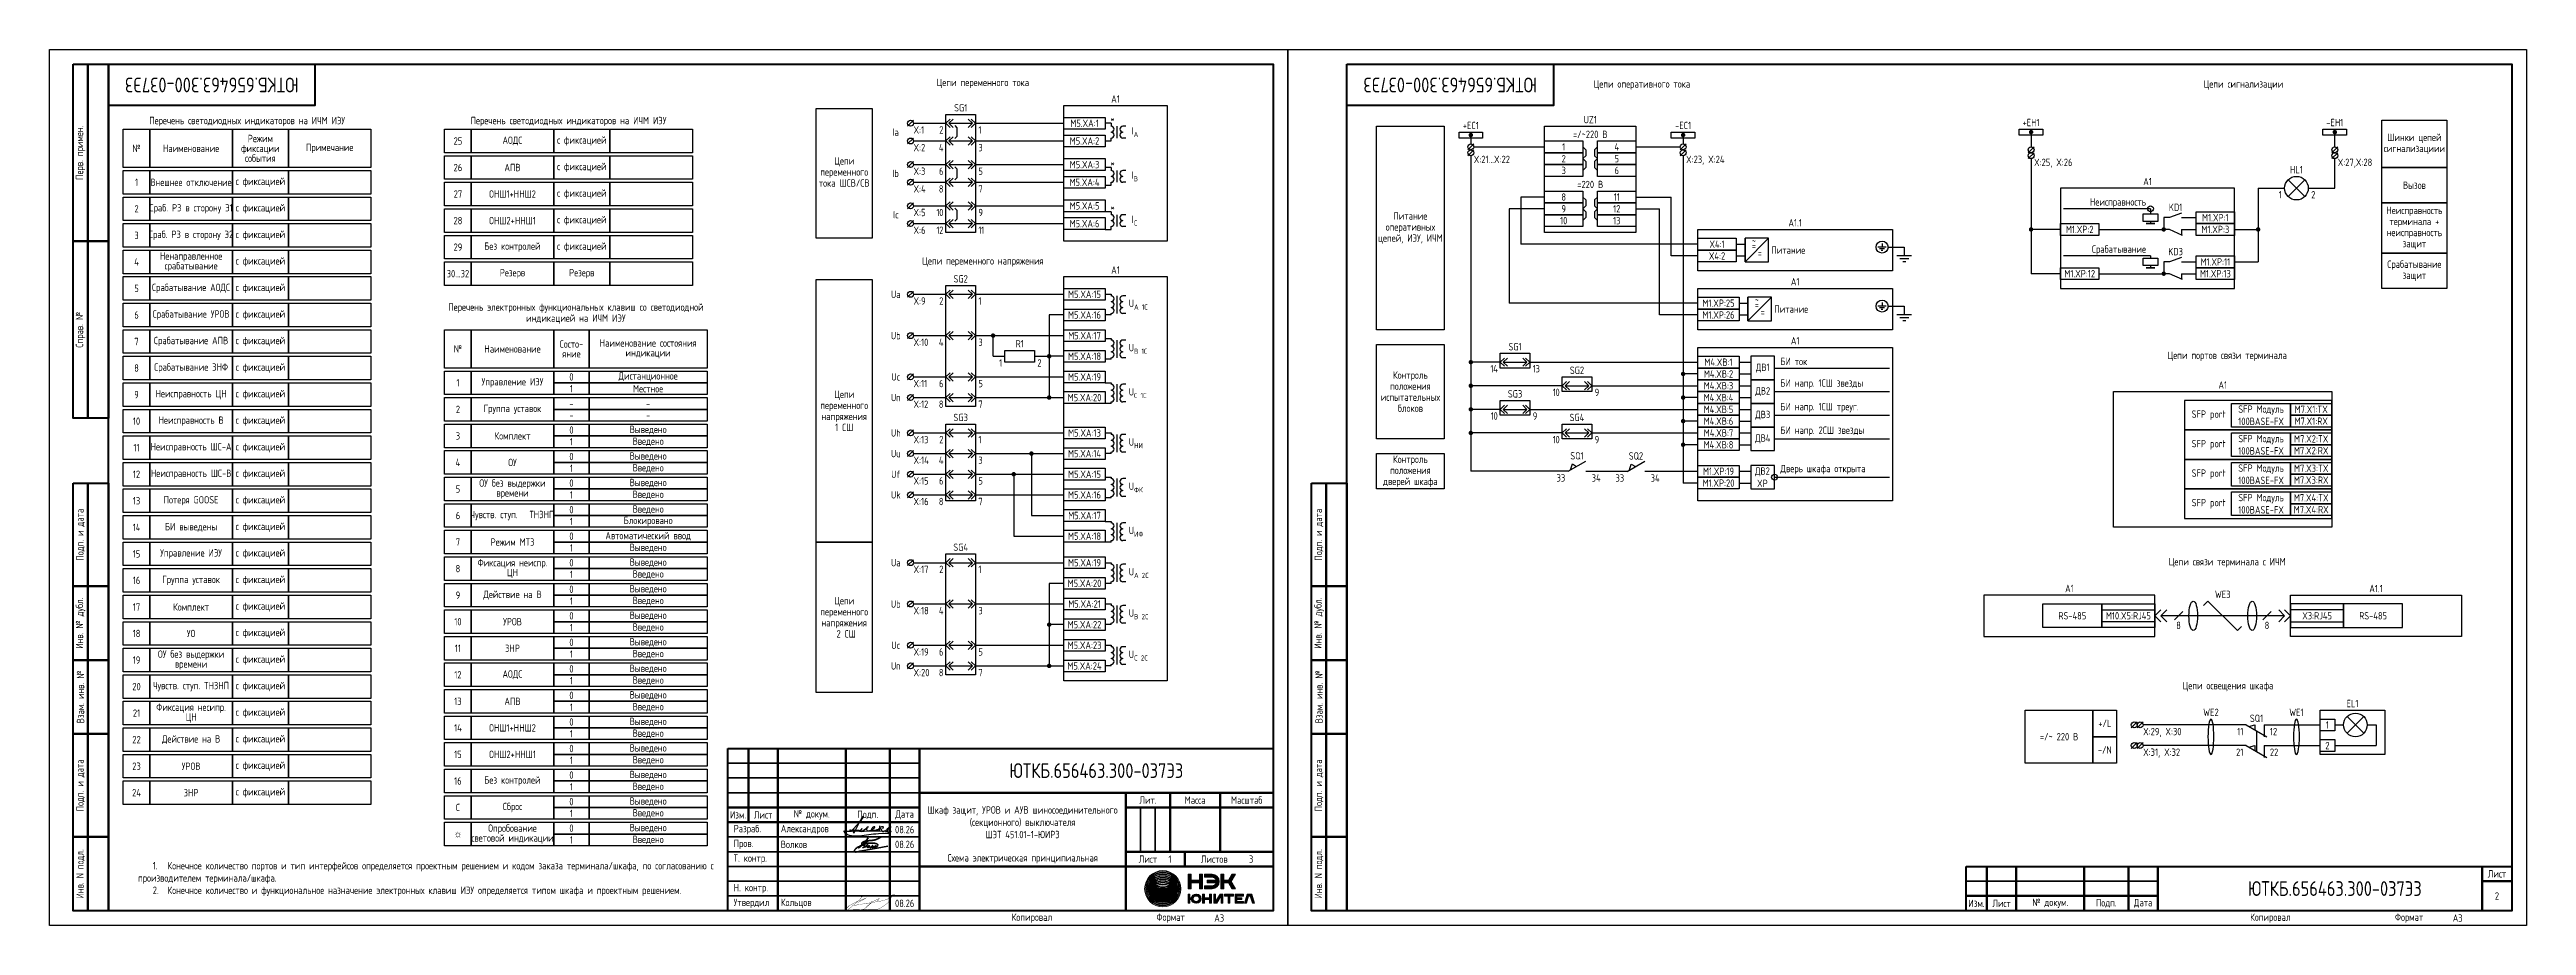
# Model space of a CAD drawing. Header units: millimetres. Extents: x -774 to 2891, y -90 to 618.
# Drawn here: x 0 to 840, y 0 to 297 of the extents above; entities that cross this region are included whole.
import ezdxf

# ---------------------------------------------------------------- set-up
doc = ezdxf.new("R2010")
doc.units = ezdxf.units.MM
doc.layers.add('Подписи', color=7, linetype='Continuous')
doc.styles.add('Gost_type_A', font='GOST_A.TTF')

msp = doc.modelspace()

# ---------------------------------------------------------------- texts
at = {"char_height": 5, "width": 70, "attachment_point": 5, "rotation": 180, "style": 'Gost_type_A'}
for insert in [(55, 285), (475, 285)]:
    msp.add_mtext('ЮТКБ.656463.300-037Э3', dxfattribs=dict(at, insert=insert))
at = {"char_height": 2.5, "style": 'Gost_type_A'}
for s, insert, width, attachment_point, line_spacing_factor in [('Цепи переменного тока', (316.5, 285.5), 197, 5, 0.9), ('Цепи оперативного тока', (540, 285), 197, 5, 0.9), ('Цепи сигнализации', (744, 285), 188, 5, 0.9), ('SG1', (309, 276), 10, 8, 0.9), ('A1', (361.5, 279), 35, 8, 0.9), ('Перечень светодиодных индикаторов на ИЧМ ИЭУ', (67, 271), 84, 8, 0.9), ('Перечень светодиодных индикаторов на ИЧМ ИЭУ', (176, 271), 84, 8, 0.9), ('Ia', (288, 269), 6, 6, 0.9), ('X:1', (293, 271), 10, 1, 0.9), ('{\\T0.9;2}', (303, 271), 5, 3, 0.9), ('{\\T0.9;1}', (315, 271), 5, 1, 0.9), ('=/~220 В', (522.5, 267), 31, 8, 0.9), ('UZ1', (522.5, 272), 31, 8, 0.9), ('№ ', (29.5, 263.5), 9, 5, 0.8), ('Наименование ', (48, 263.5), 28, 5, 0.8), ('Режим\\Pфиксации события', (71.5, 263.5), 19, 5, 0.8), ('Примечание', (95, 263.5), 28, 5, 0.8), ('25', (138.5, 266), 9, 5, 0.8), ('АОДС', (157, 266), 26, 5, 0.8), ('с фиксацией', (180.5, 266), 19, 5, 0.8), ('Цепи переменного тока ШСВ/СВ ', (269.5, 255.5), 19, 5, 0.9), ('X:2', (293, 265), 10, 1, 0.9), ('{\\T0.9;4}', (303, 265), 5, 3, 0.9), ('{\\T0.9;3}', (315, 265), 5, 1, 0.9), ('X:21...X:22', (483, 261), 16, 1, 0.9), ('X:23, X:24', (555, 261), 16, 1, 0.9), ('Шинки цепей сигнализациии', (802, 265), 21.9988, 5, 0.9), ('1', (29.5, 252), 9, 5, 0.8), ('Внешнее отключение ', (48, 252), 28, 5, 0.8), ('с фиксацией', (71.5, 252), 19, 5, 0.8), ('26', (138.5, 257), 9, 5, 0.8), ('АПВ', (157, 257), 26, 5, 0.8), ('с фиксацией', (180.5, 257), 19, 5, 0.8), ('Ib', (288, 255), 6, 6, 0.9), ('X:3', (293, 257), 10, 1, 0.9), ('{\\T0.9;6}', (303, 257), 5, 3, 0.9), ('{\\T0.9;5}', (315, 257), 5, 1, 0.9), ('=220 В', (522.5, 250), 31, 8, 0.9), ('X:25, X:26', (673, 260), 16, 1, 0.9), ('A1', (711.5, 251), 59, 8, 0.9), ('X:27,X:28', (776, 260), 16, 1, 0.9), ('Вызов', (802, 251), 21.9988, 5, 0.9), ('2', (29.5, 243), 9, 5, 0.8), ('Сраб. РЗ в сторону Э1 ', (48, 243), 28, 5, 0.8), ('с фиксацией', (71.5, 243), 19, 5, 0.8), ('27', (138.5, 248), 9, 5, 0.8), ('ОНШ1+ННШ2', (157, 248), 26, 5, 0.8), ('с фиксацией', (180.5, 248), 19, 5, 0.8), ('X:4', (293, 251), 10, 1, 0.9), ('{\\T0.9;8}', (303, 251), 5, 3, 0.9), ('{\\T0.9;7}', (315, 251), 5, 1, 0.9), ('Неисправность', (711, 245), 37, 6, 0.8), ('Неисправность терминала + неисправность защит', (802, 236.5), 21.9988, 5, 0.9), ('3', (29.5, 234), 9, 5, 0.8), ('Сраб. РЗ в сторону Э2', (48, 234), 28, 5, 0.8), ('с фиксацией', (71.5, 234), 19, 5, 0.8), ('28', (138.5, 239), 9, 5, 0.8), ('ОНШ2+ННШ1', (157, 239), 26, 5, 0.8), ('с фиксацией', (180.5, 239), 19, 5, 0.8), ('Ic', (288, 241), 6, 6, 0.9), ('X:5', (293, 243), 10, 1, 0.9), ('X:6', (293, 237), 10, 1, 0.9), ('{\\T0.9;10}', (303, 243), 5, 3, 0.9), ('{\\T0.9;12}', (303, 237), 5, 3, 0.9), ('{\\T0.9;11}', (315, 237), 5, 1, 0.9), ('{\\T0.9;9}', (315, 243), 5, 1, 0.9), ('Питание оперативных цепей, ИЭУ, ИЧМ', (461.5, 236.5), 23, 5, 0.9), ('A1.1', (592, 237), 66, 8, 0.9), ('Ненаправленное срабатывание ', (48, 225), 28, 5, 0.8), ('29', (138.5, 230), 9, 5, 0.8), ('Без контролей', (157, 230), 26, 5, 0.8), ('с фиксацией', (180.5, 230), 19, 5, 0.8), ('4', (29.5, 225), 9, 5, 0.8), ('с фиксацией', (71.5, 225), 19, 5, 0.8), ('30...32', (138.5, 221), 9, 5, 0.8), ('Резерв', (157, 221), 28, 5, 0.8), ('Резерв', (180.5, 221), 19, 5, 0.8), ('Цепи переменного напряжения', (316.5, 225), 197, 5, 0.9), ('SG2', (309, 218), 10, 8, 0.9), ('A1', (361.5, 221), 35, 8, 0.9), ('A1', (592, 217), 66, 8, 0.9), ('Срабатывание защит', (802, 222), 21.9988, 5, 0.9), ('5', (29.5, 216), 9, 5, 0.8), ('Срабатывание АОДС ', (48, 216), 28, 5, 0.8), ('с фиксацией', (71.5, 216), 19, 5, 0.8), ('Перечень электронных функциональных клавиш со светодиодной индикацией на ИЧМ ИЭУ', (178.5, 204), 89, 8, 0.9), ('Ua', (287, 214), 6, 5, 0.9), ('X:9', (293, 213), 10, 1, 0.9), ('{\\T0.9;2}', (303, 213), 5, 3, 0.9), ('{\\T0.9;1}', (315, 213), 5, 1, 0.9), ('6', (29.5, 207), 9, 5, 0.8), ('Срабатывание УРОВ ', (48, 207), 28, 5, 0.8), ('с фиксацией', (71.5, 207), 19, 5, 0.8), ('7', (29.5, 198), 9, 5, 0.8), ('Срабатывание АПВ ', (48, 198), 28, 5, 0.8), ('с фиксацией', (71.5, 198), 19, 5, 0.8), ('№ ', (138.5, 195.5), 9, 5, 0.8), ('Наименование ', (157, 195.5), 28, 5, 0.8), ('Состо- яние', (177, 195.5), 12, 5, 0.8), ('Наименование состояния индикации', (203, 195.5), 40, 5, 0.8), ('Ub', (287, 200), 6, 5, 0.9), ('X:10', (293, 199), 10, 1, 0.9), ('{\\T0.9;4}', (303, 199), 5, 3, 0.9), ('{\\T0.9;3}', (315, 199), 5, 1, 0.9), ('R1', (329, 196), 10, 8, 0.9), ('SG1', (497, 195), 10, 8, 0.9), ('A1', (592, 197), 66, 8, 0.9), ('Цепи портов связи терминала', (738.5, 193), 197, 5, 0.9), ('8', (29.5, 189), 9, 5, 0.8), ('Срабатывание ЗНФ ', (48, 189), 28, 5, 0.8), ('с фиксацией', (71.5, 189), 19, 5, 0.8), ('1', (138.5, 184), 9, 5, 0.8), ('Управление ИЭУ', (157, 184), 28, 5, 0.8), ('0', (177, 186), 12, 5, 0.8), ('Дистанционное', (203, 186), 40, 5, 0.8), ('Uc', (287, 186), 6, 5, 0.9), ('X:11', (293, 185), 10, 1, 0.9), ('{\\T0.9;6}', (303, 185), 5, 3, 0.9), ('{\\T0.9;5}', (315, 185), 5, 1, 0.9), ('{\\T0.9;1}', (323, 192), 5, 3, 0.9), ('{\\T0.9;2}', (335, 192), 5, 1, 0.9), ('Контроль положения\\Pиспытательных блоков', (461.5, 181), 23, 5, 0.9), ('{\\T0.9;14}', (491, 190), 5, 3, 0.9), ('{\\T0.9;13}', (503, 190), 5, 1, 0.9), ('SG2', (518, 187), 10, 8, 0.9), ('9', (29.5, 180), 9, 5, 0.8), ('Неисправность ЦН ', (48, 180), 28, 5, 0.8), ('с фиксацией', (71.5, 180), 19, 5, 0.8), ('Группа уставок', (157, 175), 28, 5, 0.8), ('1', (177, 182), 12, 5, 0.8), ('Местное', (203, 182), 40, 5, 0.8), ('Цепи переменного напряжения \\P1 СШ', (269.5, 174.5), 19, 5, 0.9), ('Un', (287, 179), 6, 5, 0.9), ('X:12', (293, 178), 10, 1, 0.9), ('{\\T0.9;8}', (303, 178), 5, 3, 0.9), ('{\\T0.9;7}', (315, 178), 5, 1, 0.9), ('SG3', (497, 179), 10, 8, 0.9), ('{\\T0.9;10}', (512, 182), 5, 3, 0.9), ('{\\T0.9;9}', (524, 182), 5, 1, 0.9), ('A1', (737, 182), 74.0002, 8, 0.9), ('10', (29.5, 171), 9, 5, 0.8), ('Неисправность В', (48, 171), 26, 5, 0.8), ('с фиксацией', (71.5, 171), 19, 5, 0.8), ('2', (138.5, 175), 9, 5, 0.8), ('0', (177, 168), 12, 5, 0.8), ('Выведено', (203, 168), 40, 5, 0.8), ('Uh', (287, 167), 6, 5, 0.9), ('SG3', (309, 171), 10, 8, 0.9), ('{\\T0.9;10}', (491, 174), 5, 3, 0.9), ('{\\T0.9;9}', (503, 174), 5, 1, 0.9), ('SG4', (518, 171), 10, 8, 0.9), ('11', (29.5, 162), 9, 5, 0.8), ('Неисправность ШС-А ', (48, 162), 26, 5, 0.8), ('с фиксацией', (71.5, 162), 19, 5, 0.8), ('3', (138.5, 166), 9, 5, 0.8), ('Комплект', (157, 166), 28, 5, 0.8), ('0', (177, 159), 12, 5, 0.8), ('1', (177, 164), 12, 5, 0.8), ('Выведено', (203, 159), 40, 5, 0.8), ('Введено', (203, 164), 40, 5, 0.8), ('Uu', (287, 160), 6, 5, 0.9), ('X:13', (293, 166), 8, 1, 0.9), ('{\\T0.9;2}', (303, 166), 5, 3, 0.9), ('{\\T0.9;1}', (315, 166), 5, 1, 0.9), ('{\\T0.9;10}', (512, 166), 5, 3, 0.9), ('{\\T0.9;9}', (524, 166), 5, 1, 0.9), ('12', (29.5, 153), 9, 5, 0.8), ('Неисправность ШС-В ', (48, 153), 26, 5, 0.8), ('с фиксацией', (71.5, 153), 19, 5, 0.8), ('4', (138.5, 157), 9, 5, 0.8), ('ОУ без выдержки времени ', (157, 148), 28, 5, 0.8), ('ОУ', (157, 157), 28, 5, 0.8), ('0', (177, 150), 12, 5, 0.8), ('1', (177, 155), 12, 5, 0.8), ('Выведено', (203, 150), 40, 5, 0.8), ('Введено', (203, 155), 40, 5, 0.8), ('Uf', (287, 153), 6, 5, 0.9), ('X:14', (293, 159), 8, 1, 0.9), ('X:15', (293, 152), 8, 1, 0.9), ('{\\T0.9;4}', (303, 159), 5, 3, 0.9), ('{\\T0.9;6}', (303, 152), 5, 3, 0.9), ('{\\T0.9;3}', (315, 159), 5, 1, 0.9), ('{\\T0.9;5}', (315, 152), 5, 1, 0.9), ('Контроль положения\\Pдверей шкафа', (461.5, 154), 23, 5, 0.9), ('13', (29.5, 144), 9, 5, 0.8), ('Потеря GOOSE ', (48, 144), 26, 5, 0.8), ('с фиксацией', (71.5, 144), 19, 5, 0.8), ('5', (138.5, 148), 9, 5, 0.8), ('1', (177, 146), 12, 5, 0.8), ('Введено', (203, 146), 40, 5, 0.8), ('Uk', (287, 146), 6, 5, 0.9), ('X:16', (293, 145), 8, 1, 0.9), ('{\\T0.9;8}', (303, 145), 5, 3, 0.9), ('{\\T0.9;7}', (315, 145), 5, 1, 0.9), ('14', (29.5, 135), 9, 5, 0.8), ('БИ выведены ', (48, 135), 28, 5, 0.8), ('с фиксацией', (71.5, 135), 19, 5, 0.8), ('6', (138.5, 139), 9, 5, 0.8), ('Чувств. ступ.   ТНЗНП ', (157, 139), 28, 5, 0.8), ('0', (177, 141), 12, 5, 0.8), ('1', (177, 137), 12, 5, 0.8), ('Блокировано', (203, 137), 40, 5, 0.8), ('Введено', (203, 141), 40, 5, 0.8), ('15', (29.5, 126), 9, 5, 0.8), ('Управление ИЭУ', (48, 126), 28, 5, 0.8), ('с фиксацией', (71.5, 126), 19, 5, 0.8), ('7', (138.5, 130), 9, 5, 0.8), ('Режим МТЗ ', (157, 130), 28, 5, 0.8), ('0', (177, 132), 12, 5, 0.8), ('1', (177, 128), 12, 5, 0.8), ('Автоматический ввод ', (203, 132), 40, 5, 0.8), ('Выведено ', (203, 128), 40, 5, 0.8), ('SG4', (309, 127), 10, 8, 0.9), ('16', (29.5, 117), 9, 5, 0.8), ('Группа уставок', (48, 117), 28, 5, 0.8), ('с фиксацией', (71.5, 117), 19, 5, 0.8), ('8', (138.5, 121), 9, 5, 0.8), ('Фиксация неиспр. ЦН ', (157, 121), 26, 5, 0.8), ('0', (177, 123), 12, 5, 0.8), ('1', (177, 119), 12, 5, 0.8), ('Выведено', (203, 123), 40, 5, 0.8), ('Введено', (203, 119), 40, 5, 0.8), ('Ua', (287, 123), 6, 5, 0.9), ('X:17', (293, 122), 10, 1, 0.9), ('{\\T0.9;2}', (303, 122), 5, 3, 0.9), ('{\\T0.9;1}', (315, 122), 5, 1, 0.9), ('Цепи связи терминала с ИЧМ', (738.5, 123), 197, 5, 0.9), ('17', (29.5, 108), 9, 5, 0.8), ('Комплект ', (48, 108), 28, 5, 0.8), ('с фиксацией', (71.5, 108), 19, 5, 0.8), ('9', (138.5, 112), 9, 5, 0.8), ('Действие на В ', (157, 112), 28, 5, 0.8), ('0', (177, 114), 12, 5, 0.8), ('1', (177, 110), 12, 5, 0.8), ('Выведено', (203, 114), 40, 5, 0.8), ('Введено', (203, 110), 40, 5, 0.8), ('Цепи переменного напряжения\\P 2 СШ', (269.5, 104.5), 19, 5, 0.9), ('Ub', (287, 109), 6, 5, 0.9), ('A1', (685, 113), 58.0002, 8, 0.9), ('A1.1', (789, 113), 58.0002, 8, 0.9), ('10', (138.5, 103), 9, 5, 0.8), ('УРОВ ', (157, 103), 28, 5, 0.8), ('0', (177, 105), 12, 5, 0.8), ('1', (177, 101), 12, 5, 0.8), ('Выведено', (203, 105), 40, 5, 0.8), ('Введено', (203, 101), 40, 5, 0.8), ('X:18', (293, 108), 10, 1, 0.9), ('{\\T0.9;4}', (303, 108), 5, 3, 0.9), ('{\\T0.9;3}', (315, 108), 5, 1, 0.9), ('18', (29.5, 99), 9, 5, 0.8), ('ОУ без выдержки времени', (48, 90), 26, 5, 0.8), ('УО', (48, 99), 26, 5, 0.8), ('с фиксацией', (71.5, 99), 19, 5, 0.8), ('11', (138.5, 94), 9, 5, 0.8), ('ЗНР ', (157, 94), 26, 5, 0.8), ('0', (177, 96), 12, 5, 0.8), ('1', (177, 92), 12, 5, 0.8), ('Выведено', (203, 96), 40, 5, 0.8), ('Введено', (203, 92), 40, 5, 0.8), ('Uc', (287, 95), 6, 5, 0.9), ('X:19', (293, 94), 10, 1, 0.9), ('{\\T0.9;6}', (303, 94), 5, 3, 0.9), ('{\\T0.9;5}', (315, 94), 5, 1, 0.9), ('19', (29.5, 90), 9, 5, 0.8), ('с фиксацией', (71.5, 90), 19, 5, 0.8), ('12', (138.5, 85), 9, 5, 0.8), ('АОДС ', (157, 85), 26, 5, 0.8), ('0', (177, 87), 12, 5, 0.8), ('1', (177, 83), 12, 5, 0.8), ('Выведено', (203, 87), 40, 5, 0.8), ('Введено', (203, 83), 40, 5, 0.8), ('Un', (287, 88), 6, 5, 0.9), ('X:20', (293, 87), 10, 1, 0.9), ('{\\T0.9;8}', (303, 87), 5, 3, 0.9), ('{\\T0.9;7}', (315, 87), 5, 1, 0.9), ('20', (29.5, 81), 9, 5, 0.8), ('Чувств. ступ. ТНЗНП', (48, 81), 26, 5, 0.8), ('с фиксацией', (71.5, 81), 19, 5, 0.8), ('13', (138.5, 76), 9, 5, 0.8), ('АПВ ', (157, 76), 28, 5, 0.8), ('0', (177, 78), 12, 5, 0.8), ('Выведено', (203, 78), 40, 5, 0.8), ('Цепи освещения шкафа', (738.75, 81), 197.5, 5, 0.9), ('EL1', (781, 74), 21.9942, 8, 0.9), ('21', (29.5, 72), 9, 5, 0.8), ('Фиксация несипр. ЦН', (48, 72), 26, 5, 0.8), ('с фиксацией', (71.5, 72), 19, 5, 0.8), ('14', (138.5, 67), 9, 5, 0.8), ('ОНШ1+ННШ2 ', (157, 67), 28, 5, 0.8), ('0', (177, 69), 12, 5, 0.8), ('1', (177, 74), 12, 5, 0.8), ('Выведено', (203, 69), 40, 5, 0.8), ('Введено', (203, 74), 40, 5, 0.8), ('+/L', (697, 68.5), 8, 5, 0.9), ('22', (29.5, 63), 9, 5, 0.8), ('Действие на В', (48, 63), 26, 5, 0.8), ('с фиксацией', (71.5, 63), 19, 5, 0.8), ('15', (138.5, 58), 9, 5, 0.8), ('ОНШ2+ННШ1 ', (157, 58), 28, 5, 0.8), ('0', (177, 60), 12, 5, 0.8), ('1', (177, 65), 12, 5, 0.8), ('Выведено', (203, 60), 40, 5, 0.8), ('Введено', (203, 65), 40, 5, 0.8), ('=/~ 220 В', (681.5, 64), 23, 5, 0.9), ('-/N', (697, 59.5), 8, 5, 0.9), ('X:29, X:30', (710, 67), 17.9949, 1, 0.9), ('X:31, X:32', (710, 60), 17.9949, 1, 0.9), ('23', (29.5, 54), 9, 5, 0.8), ('УРОВ', (48, 54), 26, 5, 0.8), ('с фиксацией', (71.5, 54), 19, 5, 0.8), ('Без контролей ', (157, 49), 28, 5, 0.8), ('0', (177, 51), 12, 5, 0.8), ('1', (177, 56), 12, 5, 0.8), ('Выведено', (203, 51), 40, 5, 0.8), ('Введено', (203, 56), 40, 5, 0.8), ('24', (29.5, 45), 9, 5, 0.8), ('ЗНР', (48, 45), 26, 5, 0.8), ('с фиксацией', (71.5, 45), 19, 5, 0.8), ('16', (138.5, 49), 9, 5, 0.8), ('0', (177, 42), 12, 5, 0.8), ('1', (177, 47), 12, 5, 0.8), ('Выведено', (203, 42), 40, 5, 0.8), ('Введено', (203, 47), 40, 5, 0.8), ('C', (138.5, 40), 9, 5, 0.8), ('Опробование световой индикации', (157, 31), 28, 5, 0.8), ('Сброс', (157, 40), 28, 5, 0.8), ('0', (177, 33), 12, 5, 0.8), ('1', (177, 38), 12, 5, 0.8), ('Выведено', (203, 33), 40, 5, 0.8), ('Введено', (203, 38), 40, 5, 0.8), ('☼', (138.5, 31), 9, 5, 0.8), ('1', (177, 29), 12, 5, 0.8), ('Введено', (203, 29), 40, 5, 0.8)]:
    msp.add_mtext(s, dxfattribs=dict(at, insert=insert, width=width, attachment_point=attachment_point, line_spacing_factor=line_spacing_factor))
at = {"style": 'Gost_type_A'}
for s, insert, char_height, width, attachment_point in [('M5.XA:1', (351, 272), 2.5, 14, 5), ('*', (360.5, 273.5), 2.5, 3, 5), ('\\A1;I{\\H0.7x;\\S^ A;}', (367, 269), 2.5, 8, 4), ('+EC1', (482, 270), 2.5, 10, 8), ('-EC1', (554, 270), 2.5, 10, 8), ('+EH1', (672, 271), 2.5, 10, 8), ('-EH1', (775, 271), 2.5, 10, 8), ('M5.XA:2', (350.99, 266), 2.5, 14.018, 5), ('2', (513.5, 260), 2.5, 13, 5), ('1', (513.5, 264), 2.5, 13, 5), ('4', (531.5, 264), 2.5, 13, 5), ('5', (531.5, 260), 2.5, 13, 5), ('M5.XA:4', (350.99, 251.99), 2.5, 14.018, 5), ('M5.XA:3', (351, 258), 2.5, 14, 5), ('*', (360.5, 258.5), 2.5, 3, 5), ('\\A1;I{\\H0.7x;\\S^ В ;}', (367, 254), 2.5, 8, 4), ('3', (513.5, 256), 2.5, 13, 5), ('6', (531.5, 256), 2.5, 13, 5), ('HL1', (762, 255), 2.5, 14, 8), ('M5.XA:5', (351, 244), 2.5, 14, 5), ('*', (360.5, 243.5), 2.5, 3, 5), ('9', (513.5, 243), 2.5, 13, 5), ('8', (513.5, 247), 2.5, 13, 5), ('12', (531.5, 243), 2.5, 13, 5), ('11', (531.5, 247), 2.5, 13, 5), ('KD1', (721, 243.5), 2.5, 8, 5), ('1', (757, 249), 2.5, 6, 3), ('2', (767, 249), 2.5, 6, 1), ('M5.XA:6', (350.99, 237.99), 2.5, 14.018, 5), ('\\A1;I{\\H0.7x;\\S^ C ;}', (367, 239), 2.5, 8, 4), ('10', (513.5, 239), 2.5, 13, 5), ('13', (531.5, 239), 2.5, 13, 5), ('M1.XP:2', (688.5, 236), 2.5, 13, 5), ('M1.XP:3', (734.5, 236), 2.5, 13, 5), ('M1.XP:1', (734.5, 240), 2.5, 13, 5), ('X4:2', (565.5, 227), 2.5, 13, 5), ('X4:1', (565.5, 231), 2.5, 13, 5), ('~', (578, 232.03), 2.5, 2.7, 5), ('=', (578, 230.53), 2.5, 6, 5), ('=', (580, 228), 2.5, 6, 5), ('Питание', (589.67, 228.99), 2.5, 11.3452, 5), ('KD3', (721, 228.5), 2.5, 8, 5), ('M1.XP:12', (688.5, 221), 2.5, 13, 5), ('M1.XP:13', (734.5, 221), 2.5, 13, 5), ('M1.XP:11', (734.5, 225), 2.5, 13, 5), ('M5.XA:15', (351, 214), 2.5, 14, 5), ('\\A1;U{\\H0.7x;\\S^ А 1С;}', (366, 210.5), 2.5, 12, 4), ('M1.XP:25', (566, 211), 2.5, 13.9956, 5), ('~', (579, 212.03), 2.5, 2.7, 5), ('=', (579, 210.53), 2.5, 6, 5), ('Питание', (590.67, 208.99), 2.5, 11.3452, 5), ('M5.XA:16', (350.99, 207), 2.5, 14.018, 5), ('M1.XP:26', (566, 207), 2.5, 13.9956, 5), ('=', (581, 208), 2.5, 6, 5), ('M5.XA:18', (350.99, 193), 2.5, 14.018, 5), ('M5.XA:17', (351, 200), 2.5, 14, 5), ('\\A1;U{\\H0.7x;\\S^ В 1С;}', (366, 195.5), 2.5, 12, 4), ('M5.XA:19', (351, 186), 2.5, 14, 5), ('M4.XВ:2', (566, 187), 2.5, 14, 5), ('M4.XВ:1', (566, 191), 2.5, 14, 5), ('ДВ1', (581, 189), 2.5, 7.9998, 5), ('БИ ток', (587, 190), 2.5, 27.8465, 7), ('БИ напр. 1СШ звезды', (587, 182), 2.5, 27.8465, 7), ('M5.XA:20', (350.99, 179), 2.5, 14.018, 5), ('\\A1;U{\\H0.7x;\\S^ С 1С;}', (366, 180.5), 2.5, 12, 4), ('M4.XВ:4', (566, 179), 2.5, 14, 5), ('M4.XВ:3', (566, 183), 2.5, 14, 5), ('ДВ2', (581, 181), 2.5, 7.9998, 5), ('БИ напр. 1СШ треуг.', (587, 174), 2.5, 31.722, 7), ('M5.XA:13', (351, 167), 2.5, 14, 5), ('M4.XВ:5', (566, 175), 2.5, 14, 5), ('M4.XВ:6', (566, 171), 2.5, 14, 5), ('M4.XВ:7', (566, 167), 2.5, 14, 5), ('ДВ3', (581, 173), 2.5, 7.9998, 5), ('БИ напр. 2СШ звезды', (587, 166), 2.5, 35.3442, 7), ('SFP port', (738, 173), 2.5, 20, 6), ('SFP Mодуль 100BASE-FX', (750, 173), 2.5, 19.9998, 5), ('M7.X1:RX', (767, 171), 2.5, 14, 5), ('M7.X1:TX', (767, 175), 2.5, 14, 5), ('M5.XA:14', (350.99, 160), 2.5, 14.018, 5), ('\\A1;U{\\H0.7x;\\S^ НИ;}', (366, 163.5), 2.5, 12, 4), ('SQ1', (518, 158), 2.5, 10, 8), ('SQ2', (538, 157.95), 2.5, 10, 8), ('M4.XВ:8', (566, 163), 2.5, 14, 5), ('ДВ4', (581, 165), 2.5, 7.9998, 5), ('SFP port', (738, 163), 2.5, 20, 6), ('SFP Mодуль 100BASE-FX', (750, 163), 2.5, 19.9998, 5), ('M7.X2:RX', (767, 161), 2.5, 14, 5), ('M7.X2:TX', (767, 165), 2.5, 14, 5), ('M5.XA:15', (351, 153), 2.5, 14, 5), ('33', (514, 153), 2.5, 6, 3), ('34', (523, 153), 2.5, 6, 1), ('33', (534, 152.95), 2.5, 6, 3), ('34', (543, 152.95), 2.5, 6, 1), ('M1.XP:20', (566, 150), 2.5, 14, 5), ('M1.XP:19', (566, 154), 2.5, 14, 5), ('ДВ2 XP', (580.88, 152), 2.5, 7.7588, 5), ('Дверь шкафа открыта', (587, 153), 2.5, 35.9749, 7), ('SFP port', (738, 153), 2.5, 20, 6), ('SFP Mодуль 100BASE-FX', (750, 153), 2.5, 19.9998, 5), ('M7.X3:RX', (767, 151), 2.5, 14, 5), ('M7.X3:TX', (767, 155), 2.5, 14, 5), ('M5.XA:16', (350.99, 146), 2.5, 14.018, 5), ('\\A1;{\\H1x;U\\H0.7x;\\S^ ФК;}', (366, 148.5), 2.5, 12, 4), ('SFP port', (738, 143), 2.5, 20, 6), ('SFP Mодуль 100BASE-FX', (750, 143), 2.5, 19.9998, 5), ('M7.X4:TX', (767, 145), 2.5, 14, 5), ('M5.XA:17', (351, 139), 2.5, 14, 5), ('\\A1;U{\\H0.7x;\\S^ ИФ;}', (366, 133.5), 2.5, 12, 4), ('M7.X4:RX', (767, 141), 2.5, 14, 5), ('M5.XA:18', (350.99, 132), 2.5, 14.018, 5), ('M5.XA:19', (351, 123), 2.5, 14, 5), ('\\A1;U{\\H0.7x;\\S^ A 2C;}', (366, 119.5), 2.5, 12, 4), ('M5.XA:20', (350.99, 116), 2.5, 14.018, 5), ('M5.XA:21', (351, 109), 2.5, 14, 5), ('WE3', (737, 111), 2.5, 20, 8), ('M5.XA:22', (350.99, 102), 2.5, 14.018, 5), ('\\A1;U{\\H0.7x;\\S^ B 2C;}', (366, 105.5), 2.5, 12, 4), ('RS-485', (686, 105), 2.5, 19.9998, 5), ('M10.X5:RJ45', (705, 105), 2.5, 18.0002, 5), ('8', (722, 103), 2.5, 20, 2), ('8', (752, 103), 2.5, 20, 2), ('X3:RJ45', (769, 105), 2.5, 18.0002, 5), ('RS-485', (788, 105), 2.5, 19.9998, 5), ('M5.XA:23', (351, 95), 2.5, 14, 5), ('\\A1;U{\\H0.7x;\\S^ C 2C;}', (366, 91.5), 2.5, 12, 4), ('M5.XA:24', (350.99, 88), 2.5, 14.018, 5), ('WE2', (733, 71), 2.5, 10, 8), ('SQ1', (748.46, 69), 2.5, 10, 8), ('WE1', (762, 71), 2.5, 10, 8), ('1', (772.5, 68), 2.5, 5, 5), ('21', (744, 60), 2.5, 6, 3), ('11', (744, 67), 2.5, 6, 3), ('12', (753, 67), 2.5, 6, 1), ('22', (753, 60), 2.5, 6, 1), ('2', (772.5, 61), 2.5, 5, 5), ('ЮТКБ.656463.300-037Э3', (355, 52.5), 5, 120, 5), ('Александров', (248, 32.5), 2.5, 22, 4), ('08.26', (290, 32.5), 2.5, 10, 5), ('Шкаф защит, УРОВ и АУВ шиносоединительного (секционного) выключателя\\PШЭТ 451.01-1-ЮИРЗ ', (330, 35), 2.5, 66, 5), ('Волков', (248, 27.5), 2.5, 22, 4), ('08.26', (290, 27.5), 2.5, 10, 5), ('\\A1;\\P\\P\\pxi2,t4;1.^IКонечное количество портов и тип интерфейсов определяется проектным решением и кодом заказа терминала/шкафа, по согласованию с производителем терминала/шкафа.\\P2.^IКонечное количество и функциональное назначение электронных клавиш ИЭУ определяется типом шкафа и проектным решением.', (30, 10), 2.5, 190, 7), ('Схема электрическая принципиальная', (330, 21), 2.5, 70, 8), ('1', (380, 22.49), 2.5, 10, 5), ('3', (407.5, 22.49), 2.5, 15, 5), ('Кольцов', (248, 7.5), 2.5, 22, 4), ('08.26', (290, 7.5), 2.5, 10, 5), ('ЮТКБ.656463.300-037Э3', (775, 12.5), 5, 120, 5), ('2', (830, 10), 2.5, 10, 5), ('A3', (395, 2.5), 2.5, 20, 4), ('A3', (815, 2.5), 2.5, 20, 4)]:
    msp.add_mtext(s, dxfattribs=dict(at, insert=insert, char_height=char_height, width=width, attachment_point=attachment_point))
at = {"color": 6, "insert": (711, 229), "char_height": 2.5, "width": 37, "attachment_point": 6, "line_spacing_factor": 0.8, "style": 'Gost_type_A'}
msp.add_mtext('Срабатывание', dxfattribs=at)
at = {"color": 30, "true_color": 0xf26722, "char_height": 2.5, "attachment_point": 5, "line_spacing_factor": 0.8, "style": 'Gost_type_A'}
for insert, width in [((177, 177), 12), ((203, 177), 40), ((177, 173), 12), ((203, 173), 40)]:
    msp.add_mtext('-', dxfattribs=dict(at, insert=insert, width=width))

# ---------------------------------------------------------------- blocks, each defined once
blk = doc.blocks.new('Штамп угловой верхний')
at = {"lineweight": 50}
blk.add_lwpolyline([(0, 0), (70, 0), (70, -14), (0, -14)], close=True, dxfattribs=at)
blk = doc.blocks.new('Формат_А3')
blk.add_lwpolyline([(-420, 297), (0, 297), (0, 0), (-420, 0)], close=True)
at = {"lineweight": 50}
blk.add_lwpolyline([(-400, 292), (-5, 292), (-5, 5), (-400, 5)], close=True, dxfattribs=at)
blk = doc.blocks.new('Штамп левый верхний')
at = {"lineweight": 50}
for points in [[(-12, 0), (-7, 0), (-7, -60), (-12, -60)], [(-7, 0), (0, 0), (0, -60), (-7, -60)], [(-12, -60), (-7, -60), (-7, -120), (-12, -120)], [(-7, -60), (0, -60), (0, -120), (-7, -120)]]:
    blk.add_lwpolyline(points, close=True, dxfattribs=at)
at = {"char_height": 2.5, "width": 60, "attachment_point": 5, "rotation": 90, "style": 'Gost_type_A'}
for s, insert in [('Перв. примен.', (-9.5, -30)), ('Справ. №', (-9.5, -90))]:
    blk.add_mtext(s, dxfattribs=dict(at, insert=insert))
blk = doc.blocks.new('Штамп левый нижний')
at = {"lineweight": 50}
for points in [[(-12, 145), (-7, 145), (-7, 110), (-12, 110)], [(-7, 145), (0, 145), (0, 110), (-7, 110)], [(-12, 110), (-7, 110), (-7, 85), (-12, 85)], [(-7, 110), (0, 110), (0, 85), (-7, 85)], [(-12, 85), (-7, 85), (-7, 60), (-12, 60)], [(-7, 85), (0, 85), (0, 60), (-7, 60)], [(-12, 60), (-7, 60), (-7, 25), (-12, 25)], [(-7, 60), (0, 60), (0, 25), (-7, 25)], [(-12, 25), (-7, 25), (-7, 0), (-12, 0)], [(-7, 25), (0, 25), (0, 0), (-7, 0)]]:
    blk.add_lwpolyline(points, close=True, dxfattribs=at)
at = {"char_height": 2.5, "attachment_point": 5, "rotation": 90, "style": 'Gost_type_A'}
for s, insert, width in [('Подп. и дата', (-9.5, 127.5), 35), ('Инв. № дубл.', (-9.5, 97.5), 25), ('Взам. инв. №', (-9.5, 72.5), 25), ('Подп. и дата', (-9.5, 42.5), 35), ('Инв. N подл.', (-9.5, 12.5), 25)]:
    blk.add_mtext(s, dxfattribs=dict(at, insert=insert, width=width))
blk = doc.blocks.new('*U14')
at = {"lineweight": 0, "true_color": 0x00cb62}
h = blk.add_hatch(color=112, dxfattribs=at)
h.dxf.hatch_style = 1
edge = h.paths.add_edge_path()
edge.add_spline(control_points=[(-12.47, 6.09), (-15.86, 6.09), (-18.61, 3.34), (-18.61, -0.05)], knot_values=[1, 1, 1, 1, 2, 2, 2, 2], degree=3, periodic=0)
edge.add_spline(control_points=[(-18.61, -0.05), (-18.61, -3.43), (-15.86, -6.19), (-12.47, -6.19)], knot_values=[0, 0, 0, 0, 1, 1, 1, 1], degree=3, periodic=0)
edge.add_spline(control_points=[(-12.47, -6.19), (-9.09, -6.19), (-6.33, -3.43), (-6.33, -0.05)], knot_values=[3, 3, 3, 3, 4, 4, 4, 4], degree=3, periodic=0)
edge.add_spline(control_points=[(-6.33, -0.05), (-6.33, 3.34), (-9.09, 6.09), (-12.47, 6.09)], knot_values=[2, 2, 2, 2, 3, 3, 3, 3], degree=3, periodic=0)
edge = h.paths.add_edge_path(flags=16)
edge.add_spline(control_points=[(-18.23, -0.05), (-18.23, 3.21), (-15.73, 5.95), (-12.47, 5.95)], knot_values=[0, 0, 0, 0, 1, 1, 1, 1], degree=3, periodic=0)
edge.add_spline(control_points=[(-12.47, 5.95), (-9.21, 5.95), (-6.71, 3.21), (-6.71, -0.05)], knot_values=[3, 3, 3, 3, 4, 4, 4, 4], degree=3, periodic=0)
edge.add_spline(control_points=[(-6.71, -0.05), (-6.71, -3.3), (-9.21, -5.83), (-12.47, -5.83)], knot_values=[2, 2, 2, 2, 3, 3, 3, 3], degree=3, periodic=0)
edge.add_spline(control_points=[(-12.47, -5.83), (-15.73, -5.83), (-18.23, -3.3), (-18.23, -0.05)], knot_values=[1, 1, 1, 1, 2, 2, 2, 2], degree=3, periodic=0)
h = blk.add_hatch(color=112, dxfattribs=at)
h.dxf.hatch_style = 1
edge = h.paths.add_edge_path()
edge.add_spline(control_points=[(-12.47, 5.52), (-15.66, 5.52), (-18.25, 3.02), (-18.25, -0.05)], knot_values=[1, 1, 1, 1, 2, 2, 2, 2], degree=3, periodic=0)
edge.add_spline(control_points=[(-18.25, -0.05), (-18.25, -3.11), (-15.66, -5.61), (-12.47, -5.61)], knot_values=[0, 0, 0, 0, 1, 1, 1, 1], degree=3, periodic=0)
edge.add_spline(control_points=[(-12.47, -5.61), (-9.28, -5.61), (-6.69, -3.11), (-6.69, -0.05)], knot_values=[3, 3, 3, 3, 4, 4, 4, 4], degree=3, periodic=0)
edge.add_spline(control_points=[(-6.69, -0.05), (-6.69, 3.02), (-9.28, 5.52), (-12.47, 5.52)], knot_values=[2, 2, 2, 2, 3, 3, 3, 3], degree=3, periodic=0)
edge = h.paths.add_edge_path(flags=16)
edge.add_spline(control_points=[(-17.86, -0.05), (-17.86, 2.9), (-15.53, 5.38), (-12.47, 5.38)], knot_values=[0, 0, 0, 0, 1, 1, 1, 1], degree=3, periodic=0)
edge.add_spline(control_points=[(-12.47, 5.38), (-9.41, 5.38), (-7.08, 2.9), (-7.08, -0.05)], knot_values=[3, 3, 3, 3, 4, 4, 4, 4], degree=3, periodic=0)
edge.add_spline(control_points=[(-7.08, -0.05), (-7.08, -2.99), (-9.41, -5.26), (-12.47, -5.26)], knot_values=[2, 2, 2, 2, 3, 3, 3, 3], degree=3, periodic=0)
edge.add_spline(control_points=[(-12.47, -5.26), (-15.53, -5.26), (-17.86, -2.99), (-17.86, -0.05)], knot_values=[1, 1, 1, 1, 2, 2, 2, 2], degree=3, periodic=0)
h = blk.add_hatch(color=112, dxfattribs=at)
h.dxf.hatch_style = 1
edge = h.paths.add_edge_path()
edge.add_spline(control_points=[(-17.88, -0.05), (-17.88, -2.8), (-15.46, -5.04), (-12.47, -5.04)], knot_values=[0, 0, 0, 0, 1, 1, 1, 1], degree=3, periodic=0)
edge.add_spline(control_points=[(-12.47, -5.04), (-9.49, -5.04), (-7.06, -2.8), (-7.06, -0.05)], knot_values=[3, 3, 3, 3, 4, 4, 4, 4], degree=3, periodic=0)
edge.add_spline(control_points=[(-7.06, -0.05), (-7.06, 2.71), (-9.49, 4.95), (-12.47, 4.95)], knot_values=[2, 2, 2, 2, 3, 3, 3, 3], degree=3, periodic=0)
edge.add_spline(control_points=[(-12.47, 4.95), (-15.46, 4.95), (-17.88, 2.71), (-17.88, -0.05)], knot_values=[1, 1, 1, 1, 2, 2, 2, 2], degree=3, periodic=0)
edge = h.paths.add_edge_path(flags=16)
edge.add_spline(control_points=[(-17.5, -0.05), (-17.5, 2.58), (-15.33, 4.8), (-12.47, 4.8)], knot_values=[0, 0, 0, 0, 1, 1, 1, 1], degree=3, periodic=0)
edge.add_spline(control_points=[(-12.47, 4.8), (-9.61, 4.8), (-7.44, 2.58), (-7.44, -0.05)], knot_values=[3, 3, 3, 3, 4, 4, 4, 4], degree=3, periodic=0)
edge.add_spline(control_points=[(-7.44, -0.05), (-7.44, -2.67), (-9.61, -4.68), (-12.47, -4.68)], knot_values=[2, 2, 2, 2, 3, 3, 3, 3], degree=3, periodic=0)
edge.add_spline(control_points=[(-12.47, -4.68), (-15.33, -4.68), (-17.5, -2.67), (-17.5, -0.05)], knot_values=[1, 1, 1, 1, 2, 2, 2, 2], degree=3, periodic=0)
h = blk.add_hatch(color=112, dxfattribs=at)
h.dxf.hatch_style = 1
edge = h.paths.add_edge_path()
edge.add_spline(control_points=[(-7.44, -0.05), (-7.44, 0.28), (-7.47, 0.6), (-7.54, 0.91)], knot_values=[3, 3, 3, 3, 3.12466, 3.12466, 3.12466, 3.12466], degree=3, periodic=0)
edge.add_spline(control_points=[(-7.54, 0.91), (-8.04, 2.89), (-10.06, 4.37), (-12.47, 4.37)], knot_values=[2, 2, 2, 2, 2.864772, 2.864772, 2.864772, 2.864772], degree=3, periodic=0)
edge.add_spline(control_points=[(-12.47, 4.37), (-14.88, 4.37), (-16.9, 2.89), (-17.4, 0.91)], knot_values=[1.135231, 1.135231, 1.135231, 1.135231, 2, 2, 2, 2], degree=3, periodic=0)
edge.add_spline(control_points=[(-17.4, 0.91), (-17.47, 0.6), (-17.5, 0.28), (-17.5, -0.05)], knot_values=[0.875337, 0.875337, 0.875337, 0.875337, 1, 1, 1, 1], degree=3, periodic=0)
edge.add_spline(control_points=[(-17.5, -0.05), (-17.5, -0.39), (-17.46, -0.73), (-17.39, -1.05)], knot_values=[1, 1, 1, 1, 1.132178, 1.132178, 1.132178, 1.132178], degree=3, periodic=0)
edge.add_spline(control_points=[(-17.39, -1.05), (-16.87, -3), (-14.86, -4.46), (-12.47, -4.46)], knot_values=[0, 0, 0, 0, 0.858028, 0.858028, 0.858028, 0.858028], degree=3, periodic=0)
edge.add_spline(control_points=[(-12.47, -4.46), (-10.08, -4.46), (-8.07, -3), (-7.55, -1.05)], knot_values=[3.141968, 3.141968, 3.141968, 3.141968, 4, 4, 4, 4], degree=3, periodic=0)
edge.add_spline(control_points=[(-7.55, -1.05), (-7.48, -0.73), (-7.44, -0.39), (-7.44, -0.05)], knot_values=[2.867825, 2.867825, 2.867825, 2.867825, 3, 3, 3, 3], degree=3, periodic=0)
edge = h.paths.add_edge_path(flags=16)
edge.add_spline(control_points=[(-17.16, -0.05), (-17.16, 0.24), (-17.12, 0.51), (-17.05, 0.77)], knot_values=[1, 1, 1, 1, 1.132889, 1.132889, 1.132889, 1.132889], degree=3, periodic=0)
edge.add_spline(control_points=[(-17.05, 0.77), (-16.64, 2.71), (-14.81, 4.23), (-12.47, 4.23)], knot_values=[0, 0, 0, 0, 0.878882, 0.878882, 0.878882, 0.878882], degree=3, periodic=0)
edge.add_spline(control_points=[(-12.47, 4.23), (-10.13, 4.23), (-8.3, 2.71), (-7.89, 0.77)], knot_values=[3.121118, 3.121118, 3.121118, 3.121118, 4, 4, 4, 4], degree=3, periodic=0)
edge.add_spline(control_points=[(-7.89, 0.77), (-7.82, 0.51), (-7.78, 0.24), (-7.78, -0.05)], knot_values=[2.867111, 2.867111, 2.867111, 2.867111, 3, 3, 3, 3], degree=3, periodic=0)
edge.add_spline(control_points=[(-7.78, -0.05), (-7.78, -0.34), (-7.82, -0.63), (-7.9, -0.9)], knot_values=[3, 3, 3, 3, 3.139265, 3.139265, 3.139265, 3.139265], degree=3, periodic=0)
edge.add_spline(control_points=[(-7.9, -0.9), (-8.33, -2.78), (-10.15, -4.11), (-12.47, -4.11), (-14.79, -4.11), (-16.61, -2.78), (-17.04, -0.9)], knot_values=[1.128324, 1.128324, 1.128324, 1.128324, 2, 2, 2, 2.871676, 2.871676, 2.871676, 2.871676], degree=3, periodic=0)
edge.add_spline(control_points=[(-17.04, -0.9), (-17.12, -0.63), (-17.16, -0.34), (-17.16, -0.05)], knot_values=[0.860735, 0.860735, 0.860735, 0.860735, 1, 1, 1, 1], degree=3, periodic=0)
edge = h.paths.add_edge_path(flags=0)
edge.add_spline(control_points=[(-16.8, -0.05), (-16.8, 0.19), (-16.76, 0.42), (-16.7, 0.64)], knot_values=[1, 1, 1, 1, 1.129952, 1.129952, 1.129952, 1.129952], degree=3, periodic=0)
edge.add_spline(control_points=[(-16.7, 0.64), (-16.34, 2.32), (-14.64, 3.65), (-12.47, 3.65)], knot_values=[0, 0, 0, 0, 0.883348, 0.883348, 0.883348, 0.883348], degree=3, periodic=0)
edge.add_spline(control_points=[(-12.47, 3.65), (-10.3, 3.65), (-8.6, 2.32), (-8.24, 0.64)], knot_values=[3.11667, 3.11667, 3.11667, 3.11667, 4, 4, 4, 4], degree=3, periodic=0)
edge.add_spline(control_points=[(-8.24, 0.64), (-8.18, 0.42), (-8.14, 0.19), (-8.14, -0.05)], knot_values=[2.870028, 2.870028, 2.870028, 2.870028, 3, 3, 3, 3], degree=3, periodic=0)
edge.add_spline(control_points=[(-8.14, -0.05), (-8.14, -0.29), (-8.18, -0.53), (-8.25, -0.76)], knot_values=[3, 3, 3, 3, 3.135947, 3.135947, 3.135947, 3.135947], degree=3, periodic=0)
edge.add_spline(control_points=[(-8.25, -0.76), (-8.63, -2.39), (-10.32, -3.54), (-12.47, -3.54)], knot_values=[2, 2, 2, 2, 2.876458, 2.876458, 2.876458, 2.876458], degree=3, periodic=0)
edge.add_spline(control_points=[(-12.47, -3.54), (-14.63, -3.54), (-16.31, -2.39), (-16.69, -0.76)], knot_values=[1.12352, 1.12352, 1.12352, 1.12352, 2, 2, 2, 2], degree=3, periodic=0)
edge.add_spline(control_points=[(-16.69, -0.76), (-16.76, -0.53), (-16.8, -0.29), (-16.8, -0.05)], knot_values=[0.864077, 0.864077, 0.864077, 0.864077, 1, 1, 1, 1], degree=3, periodic=0)
edge = h.paths.add_edge_path(flags=0)
edge.add_spline(control_points=[(-16.43, -0.05), (-16.43, 0.14), (-16.41, 0.33), (-16.35, 0.5)], knot_values=[1, 1, 1, 1, 1.126377, 1.126377, 1.126377, 1.126377], degree=3, periodic=0)
edge.add_spline(control_points=[(-16.35, 0.5), (-16.03, 1.93), (-14.48, 3.08), (-12.47, 3.08)], knot_values=[0, 0, 0, 0, 0.888928, 0.888928, 0.888928, 0.888928], degree=3, periodic=0)
edge.add_spline(control_points=[(-12.47, 3.08), (-10.46, 3.08), (-8.91, 1.93), (-8.59, 0.5)], knot_values=[3.111075, 3.111075, 3.111075, 3.111075, 4, 4, 4, 4], degree=3, periodic=0)
edge.add_spline(control_points=[(-8.59, 0.5), (-8.54, 0.33), (-8.51, 0.14), (-8.51, -0.05)], knot_values=[2.87362, 2.87362, 2.87362, 2.87362, 3, 3, 3, 3], degree=3, periodic=0)
edge.add_spline(control_points=[(-8.51, -0.05), (-8.51, -0.24), (-8.54, -0.43), (-8.6, -0.62)], knot_values=[3, 3, 3, 3, 3.131788, 3.131788, 3.131788, 3.131788], degree=3, periodic=0)
edge.add_spline(control_points=[(-8.6, -0.62), (-8.93, -2), (-10.48, -2.96), (-12.47, -2.96)], knot_values=[2, 2, 2, 2, 2.882553, 2.882553, 2.882553, 2.882553], degree=3, periodic=0)
edge.add_spline(control_points=[(-12.47, -2.96), (-14.46, -2.96), (-16.01, -2), (-16.34, -0.62)], knot_values=[1.117444, 1.117444, 1.117444, 1.117444, 2, 2, 2, 2], degree=3, periodic=0)
edge.add_spline(control_points=[(-16.34, -0.62), (-16.4, -0.43), (-16.43, -0.24), (-16.43, -0.05)], knot_values=[0.868215, 0.868215, 0.868215, 0.868215, 1, 1, 1, 1], degree=3, periodic=0)
edge = h.paths.add_edge_path(flags=0)
edge.add_spline(control_points=[(-16, -0.48), (-16.05, -0.34), (-16.07, -0.19), (-16.07, -0.05), (-16.07, 0.1), (-16.05, 0.24), (-16, 0.37)], knot_values=[0.873534, 0.873534, 0.873534, 0.873534, 1, 1, 1, 1.12176, 1.12176, 1.12176, 1.12176], degree=3, periodic=0)
edge.add_spline(control_points=[(-16, 0.37), (-15.73, 1.55), (-14.32, 2.51), (-12.47, 2.51), (-10.63, 2.51), (-9.21, 1.55), (-8.94, 0.37)], knot_values=[3.103684, 3.103684, 3.103684, 3.103684, 3.999991, 3.999991, 3.999991, 4.896306, 4.896306, 4.896306, 4.896306], degree=3, periodic=0)
edge.add_spline(control_points=[(-8.94, 0.37), (-8.89, 0.24), (-8.87, 0.1), (-8.87, -0.05), (-8.87, -0.19), (-8.9, -0.34), (-8.94, -0.48)], knot_values=[2.878251, 2.878251, 2.878251, 2.878251, 3, 3, 3, 3.126453, 3.126453, 3.126453, 3.126453], degree=3, periodic=0)
edge.add_spline(control_points=[(-8.94, -0.48), (-9.23, -1.61), (-10.64, -2.39), (-12.47, -2.39), (-14.3, -2.39), (-15.71, -1.61), (-16, -0.48)], knot_values=[1.109435, 1.109435, 1.109435, 1.109435, 2.000012, 2.000012, 2.000012, 2.890577, 2.890577, 2.890577, 2.890577], degree=3, periodic=0)
edge = h.paths.add_edge_path(flags=0)
edge.add_spline(control_points=[(-15.71, -0.05), (-15.71, 0.06), (-15.69, 0.16), (-15.65, 0.26)], knot_values=[1, 1, 1, 1, 1.121318, 1.121318, 1.121318, 1.121318], degree=3, periodic=0)
edge.add_spline(control_points=[(-15.65, 0.26), (-15.41, 1.17), (-14.14, 1.93), (-12.47, 1.93)], knot_values=[0, 0, 0, 0, 0.9007, 0.9007, 0.9007, 0.9007], degree=3, periodic=0)
edge.add_spline(control_points=[(-12.47, 1.93), (-10.8, 1.93), (-9.53, 1.17), (-9.29, 0.26)], knot_values=[3.099305, 3.099305, 3.099305, 3.099305, 4, 4, 4, 4], degree=3, periodic=0)
edge.add_spline(control_points=[(-9.29, 0.26), (-9.25, 0.16), (-9.23, 0.06), (-9.23, -0.05)], knot_values=[2.878676, 2.878676, 2.878676, 2.878676, 3, 3, 3, 3], degree=3, periodic=0)
edge.add_spline(control_points=[(-9.23, -0.05), (-9.23, -0.16), (-9.25, -0.26), (-9.3, -0.36)], knot_values=[3, 3, 3, 3, 3.126159, 3.126159, 3.126159, 3.126159], degree=3, periodic=0)
edge.add_spline(control_points=[(-9.3, -0.36), (-9.55, -1.23), (-10.81, -1.81), (-12.47, -1.81), (-14.13, -1.81), (-15.4, -1.23), (-15.64, -0.36)], knot_values=[1.105344, 1.105344, 1.105344, 1.105344, 1.999995, 1.999995, 1.999995, 2.89465, 2.89465, 2.89465, 2.89465], degree=3, periodic=0)
edge.add_spline(control_points=[(-15.64, -0.36), (-15.69, -0.26), (-15.71, -0.16), (-15.71, -0.05)], knot_values=[0.873848, 0.873848, 0.873848, 0.873848, 1, 1, 1, 1], degree=3, periodic=0)
edge = h.paths.add_edge_path(flags=0)
edge.add_spline(control_points=[(-15.35, -0.05), (-15.35, 0.03), (-15.33, 0.09), (-15.29, 0.16)], knot_values=[1, 1, 1, 1, 1.112633, 1.112633, 1.112633, 1.112633], degree=3, periodic=0)
edge.add_spline(control_points=[(-15.29, 0.16), (-15.09, 0.79), (-13.95, 1.36), (-12.47, 1.36)], knot_values=[0, 0, 0, 0, 0.904875, 0.904875, 0.904875, 0.904875], degree=3, periodic=0)
edge.add_spline(control_points=[(-12.47, 1.36), (-11, 1.36), (-9.85, 0.79), (-9.65, 0.16)], knot_values=[3.095133, 3.095133, 3.095133, 3.095133, 4, 4, 4, 4], degree=3, periodic=0)
edge.add_spline(control_points=[(-9.65, 0.16), (-9.61, 0.09), (-9.59, 0.03), (-9.59, -0.05)], knot_values=[2.887357, 2.887357, 2.887357, 2.887357, 3, 3, 3, 3], degree=3, periodic=0)
edge.add_spline(control_points=[(-9.59, -0.05), (-9.59, -0.12), (-9.62, -0.19), (-9.65, -0.26)], knot_values=[3, 3, 3, 3, 3.117814, 3.117814, 3.117814, 3.117814], degree=3, periodic=0)
edge.add_spline(control_points=[(-9.65, -0.26), (-9.87, -0.85), (-11.01, -1.24), (-12.47, -1.24)], knot_values=[2, 2, 2, 2, 2.897768, 2.897768, 2.897768, 2.897768], degree=3, periodic=0)
edge.add_spline(control_points=[(-12.47, -1.24), (-13.93, -1.24), (-15.07, -0.85), (-15.29, -0.26)], knot_values=[1.102221, 1.102221, 1.102221, 1.102221, 2, 2, 2, 2], degree=3, periodic=0)
edge.add_spline(control_points=[(-15.29, -0.26), (-15.33, -0.19), (-15.35, -0.12), (-15.35, -0.05)], knot_values=[0.882198, 0.882198, 0.882198, 0.882198, 1, 1, 1, 1], degree=3, periodic=0)
edge = h.paths.add_edge_path(flags=0)
edge.add_spline(control_points=[(-14.98, -0.05), (-14.98, -0.01), (-14.97, 0.02), (-14.94, 0.05)], knot_values=[0.901648, 0.901648, 0.901648, 0.901648, 1, 1, 1, 1], degree=3, periodic=0)
edge.add_spline(control_points=[(-14.94, 0.05), (-14.79, 0.38), (-13.85, 0.78), (-12.47, 0.78)], knot_values=[0, 0, 0, 0, 0.912829, 0.912829, 0.912829, 0.912829], degree=3, periodic=0)
edge.add_spline(control_points=[(-12.47, 0.78), (-11.09, 0.78), (-10.15, 0.38), (-10, 0.05)], knot_values=[3.087219, 3.087219, 3.087219, 3.087219, 4, 4, 4, 4], degree=3, periodic=0)
edge.add_spline(control_points=[(-10, 0.05), (-9.97, 0.02), (-9.96, -0.01), (-9.96, -0.05)], knot_values=[3, 3, 3, 3, 3.098413, 3.098413, 3.098413, 3.098413], degree=3, periodic=0)
edge.add_spline(control_points=[(-9.96, -0.05), (-9.96, -0.08), (-9.97, -0.12), (-10.01, -0.15)], knot_values=[2.896056, 2.896056, 2.896056, 2.896056, 3, 3, 3, 3], degree=3, periodic=0)
edge.add_spline(control_points=[(-10.01, -0.15), (-10.17, -0.45), (-11.1, -0.67), (-12.47, -0.67)], knot_values=[2, 2, 2, 2, 2.903474, 2.903474, 2.903474, 2.903474], degree=3, periodic=0)
edge.add_spline(control_points=[(-12.47, -0.67), (-13.84, -0.67), (-14.77, -0.45), (-14.93, -0.15)], knot_values=[1.096469, 1.096469, 1.096469, 1.096469, 2, 2, 2, 2], degree=3, periodic=0)
edge.add_spline(control_points=[(-14.93, -0.15), (-14.97, -0.12), (-14.98, -0.08), (-14.98, -0.05)], knot_values=[1, 1, 1, 1, 1.103878, 1.103878, 1.103878, 1.103878], degree=3, periodic=0)
edge = h.paths.add_edge_path(flags=0)
edge.add_spline(control_points=[(-14.59, -0.05), (-14.59, 0.05), (-13.26, 0.06), (-12.47, 0.06)], knot_values=[1, 1, 1, 1, 2, 2, 2, 2], degree=3, periodic=0)
edge.add_spline(control_points=[(-12.47, 0.06), (-11.68, 0.06), (-10.35, 0.05), (-10.35, -0.05)], knot_values=[2, 2, 2, 2, 3, 3, 3, 3], degree=3, periodic=0)
edge.add_spline(control_points=[(-10.35, -0.05), (-10.35, -0.14), (-11.68, -0.15), (-12.47, -0.15)], knot_values=[3, 3, 3, 3, 4, 4, 4, 4], degree=3, periodic=0)
edge.add_spline(control_points=[(-12.47, -0.15), (-13.26, -0.15), (-14.59, -0.14), (-14.59, -0.05)], knot_values=[0, 0, 0, 0, 1, 1, 1, 1], degree=3, periodic=0)
h = blk.add_hatch(color=112, dxfattribs=at)
h.dxf.hatch_style = 1
edge = h.paths.add_edge_path()
edge.add_spline(control_points=[(-16.7, 0.64), (-16.34, 2.32), (-14.64, 3.65), (-12.47, 3.65)], knot_values=[0, 0, 0, 0, 0.883348, 0.883348, 0.883348, 0.883348], degree=3, periodic=0)
edge.add_spline(control_points=[(-12.47, 3.65), (-10.3, 3.65), (-8.6, 2.32), (-8.24, 0.64)], knot_values=[3.11667, 3.11667, 3.11667, 3.11667, 4, 4, 4, 4], degree=3, periodic=0)
edge.add_spline(control_points=[(-8.24, 0.64), (-8.18, 0.42), (-8.14, 0.19), (-8.14, -0.05)], knot_values=[2.870028, 2.870028, 2.870028, 2.870028, 3, 3, 3, 3], degree=3, periodic=0)
edge.add_spline(control_points=[(-8.14, -0.05), (-8.14, -0.29), (-8.18, -0.53), (-8.25, -0.76)], knot_values=[3, 3, 3, 3, 3.135947, 3.135947, 3.135947, 3.135947], degree=3, periodic=0)
edge.add_spline(control_points=[(-8.25, -0.76), (-8.63, -2.39), (-10.32, -3.54), (-12.47, -3.54)], knot_values=[2, 2, 2, 2, 2.876458, 2.876458, 2.876458, 2.876458], degree=3, periodic=0)
edge.add_spline(control_points=[(-12.47, -3.54), (-13.87, -3.54), (-15.07, -3.05), (-15.84, -2.27)], knot_values=[1.431996, 1.431996, 1.431996, 1.431996, 2, 2, 2, 2], degree=3, periodic=0)
edge.add_line((-15.84, -2.27), (-16.12, -2.46))
edge.add_spline(control_points=[(-16.12, -2.46), (-15.26, -3.33), (-13.94, -3.89), (-12.47, -3.89)], knot_values=[0, 0, 0, 0, 0.570003, 0.570003, 0.570003, 0.570003], degree=3, periodic=0)
edge.add_spline(control_points=[(-12.47, -3.89), (-10.25, -3.89), (-8.38, -2.61), (-7.9, -0.9)], knot_values=[3.139265, 3.139265, 3.139265, 3.139265, 4, 4, 4, 4], degree=3, periodic=0)
edge.add_spline(control_points=[(-7.9, -0.9), (-7.84, -0.63), (-7.8, -0.34), (-7.8, -0.05), (-7.8, 0.23), (-7.83, 0.51), (-7.89, 0.77)], knot_values=[2.871676, 2.871676, 2.871676, 2.871676, 3, 3, 3, 3.121118, 3.121118, 3.121118, 3.121118], degree=3, periodic=0)
edge.add_spline(control_points=[(-7.89, 0.77), (-8.35, 2.5), (-10.23, 3.8), (-12.47, 3.8)], knot_values=[2, 2, 2, 2, 2.867111, 2.867111, 2.867111, 2.867111], degree=3, periodic=0)
edge.add_spline(control_points=[(-12.47, 3.8), (-14.71, 3.8), (-16.59, 2.5), (-17.05, 0.77)], knot_values=[1.132889, 1.132889, 1.132889, 1.132889, 2, 2, 2, 2], degree=3, periodic=0)
edge.add_spline(control_points=[(-17.05, 0.77), (-17.11, 0.51), (-17.14, 0.23), (-17.14, -0.05), (-17.14, -0.34), (-17.1, -0.63), (-17.04, -0.9)], knot_values=[0.878882, 0.878882, 0.878882, 0.878882, 1, 1, 1, 1.128324, 1.128324, 1.128324, 1.128324], degree=3, periodic=0)
edge.add_spline(control_points=[(-17.04, -0.9), (-16.88, -1.48), (-16.56, -2.01), (-16.12, -2.46)], knot_values=[0.570003, 0.570003, 0.570003, 0.570003, 0.860735, 0.860735, 0.860735, 0.860735], degree=3, periodic=0)
edge.add_line((-16.12, -2.46), (-15.84, -2.27))
edge.add_spline(control_points=[(-15.84, -2.27), (-16.26, -1.85), (-16.56, -1.33), (-16.69, -0.76)], knot_values=[1.12352, 1.12352, 1.12352, 1.12352, 1.431996, 1.431996, 1.431996, 1.431996], degree=3, periodic=0)
edge.add_spline(control_points=[(-16.69, -0.76), (-16.76, -0.53), (-16.8, -0.29), (-16.8, -0.05)], knot_values=[0.864077, 0.864077, 0.864077, 0.864077, 1, 1, 1, 1], degree=3, periodic=0)
edge.add_spline(control_points=[(-16.8, -0.05), (-16.8, 0.19), (-16.76, 0.42), (-16.7, 0.64)], knot_values=[1, 1, 1, 1, 1.129952, 1.129952, 1.129952, 1.129952], degree=3, periodic=0)
h = blk.add_hatch(color=112, dxfattribs=at)
h.dxf.hatch_style = 1
edge = h.paths.add_edge_path()
edge.add_spline(control_points=[(-16.78, -0.05), (-16.78, -0.29), (-16.75, -0.53), (-16.69, -0.76)], knot_values=[1, 1, 1, 1, 1.12352, 1.12352, 1.12352, 1.12352], degree=3, periodic=0)
edge.add_spline(control_points=[(-16.69, -0.76), (-16.26, -2.22), (-14.53, -3.32), (-12.47, -3.32)], knot_values=[0, 0, 0, 0, 0.864077, 0.864077, 0.864077, 0.864077], degree=3, periodic=0)
edge.add_spline(control_points=[(-12.47, -3.32), (-10.41, -3.32), (-8.68, -2.22), (-8.25, -0.76)], knot_values=[3.135947, 3.135947, 3.135947, 3.135947, 4, 4, 4, 4], degree=3, periodic=0)
edge.add_spline(control_points=[(-8.25, -0.76), (-8.19, -0.53), (-8.17, -0.29), (-8.17, -0.05)], knot_values=[2.876458, 2.876458, 2.876458, 2.876458, 3, 3, 3, 3], degree=3, periodic=0)
edge.add_spline(control_points=[(-8.17, -0.05), (-8.17, 0.19), (-8.19, 0.42), (-8.24, 0.64)], knot_values=[3, 3, 3, 3, 3.11667, 3.11667, 3.11667, 3.11667], degree=3, periodic=0)
edge.add_spline(control_points=[(-8.24, 0.64), (-8.66, 2.11), (-10.39, 3.22), (-12.47, 3.22)], knot_values=[2, 2, 2, 2, 2.870028, 2.870028, 2.870028, 2.870028], degree=3, periodic=0)
edge.add_spline(control_points=[(-12.47, 3.22), (-14.55, 3.22), (-16.28, 2.11), (-16.7, 0.64)], knot_values=[1.129952, 1.129952, 1.129952, 1.129952, 2, 2, 2, 2], degree=3, periodic=0)
edge.add_spline(control_points=[(-16.7, 0.64), (-16.75, 0.42), (-16.78, 0.19), (-16.78, -0.05)], knot_values=[0.883348, 0.883348, 0.883348, 0.883348, 1, 1, 1, 1], degree=3, periodic=0)
edge = h.paths.add_edge_path(flags=16)
edge.add_spline(control_points=[(-16.43, -0.05), (-16.43, 0.14), (-16.41, 0.33), (-16.35, 0.5)], knot_values=[1, 1, 1, 1, 1.126377, 1.126377, 1.126377, 1.126377], degree=3, periodic=0)
edge.add_spline(control_points=[(-16.35, 0.5), (-16.03, 1.93), (-14.48, 3.08), (-12.47, 3.08)], knot_values=[0, 0, 0, 0, 0.888928, 0.888928, 0.888928, 0.888928], degree=3, periodic=0)
edge.add_spline(control_points=[(-12.47, 3.08), (-10.46, 3.08), (-8.91, 1.93), (-8.59, 0.5)], knot_values=[3.111075, 3.111075, 3.111075, 3.111075, 4, 4, 4, 4], degree=3, periodic=0)
edge.add_spline(control_points=[(-8.59, 0.5), (-8.54, 0.33), (-8.51, 0.14), (-8.51, -0.05)], knot_values=[2.87362, 2.87362, 2.87362, 2.87362, 3, 3, 3, 3], degree=3, periodic=0)
edge.add_spline(control_points=[(-8.51, -0.05), (-8.51, -0.24), (-8.54, -0.43), (-8.6, -0.62)], knot_values=[3, 3, 3, 3, 3.131788, 3.131788, 3.131788, 3.131788], degree=3, periodic=0)
edge.add_spline(control_points=[(-8.6, -0.62), (-8.93, -2), (-10.48, -2.96), (-12.47, -2.96)], knot_values=[2, 2, 2, 2, 2.882553, 2.882553, 2.882553, 2.882553], degree=3, periodic=0)
edge.add_spline(control_points=[(-12.47, -2.96), (-14.46, -2.96), (-16.01, -2), (-16.34, -0.62)], knot_values=[1.117444, 1.117444, 1.117444, 1.117444, 2, 2, 2, 2], degree=3, periodic=0)
edge.add_spline(control_points=[(-16.34, -0.62), (-16.4, -0.43), (-16.43, -0.24), (-16.43, -0.05)], knot_values=[0.868215, 0.868215, 0.868215, 0.868215, 1, 1, 1, 1], degree=3, periodic=0)
edge = h.paths.add_edge_path(flags=0)
edge.add_spline(control_points=[(-16, -0.48), (-16.05, -0.34), (-16.07, -0.19), (-16.07, -0.05), (-16.07, 0.1), (-16.05, 0.24), (-16, 0.37)], knot_values=[0.873534, 0.873534, 0.873534, 0.873534, 1, 1, 1, 1.12176, 1.12176, 1.12176, 1.12176], degree=3, periodic=0)
edge.add_spline(control_points=[(-16, 0.37), (-15.73, 1.55), (-14.32, 2.51), (-12.47, 2.51), (-10.63, 2.51), (-9.21, 1.55), (-8.94, 0.37)], knot_values=[3.103684, 3.103684, 3.103684, 3.103684, 3.999991, 3.999991, 3.999991, 4.896306, 4.896306, 4.896306, 4.896306], degree=3, periodic=0)
edge.add_spline(control_points=[(-8.94, 0.37), (-8.89, 0.24), (-8.87, 0.1), (-8.87, -0.05), (-8.87, -0.19), (-8.9, -0.34), (-8.94, -0.48)], knot_values=[2.878251, 2.878251, 2.878251, 2.878251, 3, 3, 3, 3.126453, 3.126453, 3.126453, 3.126453], degree=3, periodic=0)
edge.add_spline(control_points=[(-8.94, -0.48), (-9.23, -1.61), (-10.64, -2.39), (-12.47, -2.39), (-14.3, -2.39), (-15.71, -1.61), (-16, -0.48)], knot_values=[1.109435, 1.109435, 1.109435, 1.109435, 2.000012, 2.000012, 2.000012, 2.890577, 2.890577, 2.890577, 2.890577], degree=3, periodic=0)
edge = h.paths.add_edge_path(flags=0)
edge.add_spline(control_points=[(-15.71, -0.05), (-15.71, 0.06), (-15.69, 0.16), (-15.65, 0.26)], knot_values=[1, 1, 1, 1, 1.121318, 1.121318, 1.121318, 1.121318], degree=3, periodic=0)
edge.add_spline(control_points=[(-15.65, 0.26), (-15.41, 1.17), (-14.14, 1.93), (-12.47, 1.93)], knot_values=[0, 0, 0, 0, 0.9007, 0.9007, 0.9007, 0.9007], degree=3, periodic=0)
edge.add_spline(control_points=[(-12.47, 1.93), (-10.8, 1.93), (-9.53, 1.17), (-9.29, 0.26)], knot_values=[3.099305, 3.099305, 3.099305, 3.099305, 4, 4, 4, 4], degree=3, periodic=0)
edge.add_spline(control_points=[(-9.29, 0.26), (-9.25, 0.16), (-9.23, 0.06), (-9.23, -0.05)], knot_values=[2.878676, 2.878676, 2.878676, 2.878676, 3, 3, 3, 3], degree=3, periodic=0)
edge.add_spline(control_points=[(-9.23, -0.05), (-9.23, -0.16), (-9.25, -0.26), (-9.3, -0.36)], knot_values=[3, 3, 3, 3, 3.126159, 3.126159, 3.126159, 3.126159], degree=3, periodic=0)
edge.add_spline(control_points=[(-9.3, -0.36), (-9.55, -1.23), (-10.81, -1.81), (-12.47, -1.81), (-14.13, -1.81), (-15.4, -1.23), (-15.64, -0.36)], knot_values=[1.105344, 1.105344, 1.105344, 1.105344, 1.999995, 1.999995, 1.999995, 2.89465, 2.89465, 2.89465, 2.89465], degree=3, periodic=0)
edge.add_spline(control_points=[(-15.64, -0.36), (-15.69, -0.26), (-15.71, -0.16), (-15.71, -0.05)], knot_values=[0.873848, 0.873848, 0.873848, 0.873848, 1, 1, 1, 1], degree=3, periodic=0)
edge = h.paths.add_edge_path(flags=0)
edge.add_spline(control_points=[(-15.29, 0.16), (-15.09, 0.79), (-13.95, 1.36), (-12.47, 1.36)], knot_values=[0, 0, 0, 0, 0.904875, 0.904875, 0.904875, 0.904875], degree=3, periodic=0)
edge.add_spline(control_points=[(-12.47, 1.36), (-11, 1.36), (-9.85, 0.79), (-9.65, 0.16)], knot_values=[3.095133, 3.095133, 3.095133, 3.095133, 4, 4, 4, 4], degree=3, periodic=0)
edge.add_spline(control_points=[(-9.65, 0.16), (-9.61, 0.09), (-9.59, 0.03), (-9.59, -0.05)], knot_values=[2.887357, 2.887357, 2.887357, 2.887357, 3, 3, 3, 3], degree=3, periodic=0)
edge.add_spline(control_points=[(-9.65, -0.26), (-9.62, -0.19), (-9.59, -0.12), (-9.59, -0.05)], knot_values=[3, 3, 3, 3, 3.117814, 3.117814, 3.117814, 3.117814], degree=3, periodic=0)
edge.add_spline(control_points=[(-9.65, -0.26), (-9.87, -0.85), (-11.01, -1.24), (-12.47, -1.24)], knot_values=[2, 2, 2, 2, 2.897768, 2.897768, 2.897768, 2.897768], degree=3, periodic=0)
edge.add_spline(control_points=[(-12.47, -1.24), (-13.93, -1.24), (-15.07, -0.85), (-15.29, -0.26)], knot_values=[1.102221, 1.102221, 1.102221, 1.102221, 2, 2, 2, 2], degree=3, periodic=0)
edge.add_spline(control_points=[(-15.35, -0.05), (-15.35, -0.12), (-15.33, -0.19), (-15.29, -0.26)], knot_values=[0.882198, 0.882198, 0.882198, 0.882198, 1, 1, 1, 1], degree=3, periodic=0)
edge.add_spline(control_points=[(-15.35, -0.05), (-15.35, 0.03), (-15.33, 0.09), (-15.29, 0.16)], knot_values=[1, 1, 1, 1, 1.112633, 1.112633, 1.112633, 1.112633], degree=3, periodic=0)
edge = h.paths.add_edge_path(flags=0)
edge.add_spline(control_points=[(-12.47, 0.35), (-13.32, 0.35), (-14.68, 0.31), (-14.94, 0.05)], knot_values=[0, 0, 0, 0, 0.901648, 0.901648, 0.901648, 0.901648], degree=3, periodic=0)
edge.add_spline(control_points=[(-14.94, 0.05), (-14.79, 0.38), (-13.85, 0.78), (-12.47, 0.78)], knot_values=[0, 0, 0, 0, 0.912829, 0.912829, 0.912829, 0.912829], degree=3, periodic=0)
edge.add_spline(control_points=[(-12.47, 0.78), (-11.09, 0.78), (-10.15, 0.38), (-10, 0.05)], knot_values=[3.087219, 3.087219, 3.087219, 3.087219, 4, 4, 4, 4], degree=3, periodic=0)
edge.add_spline(control_points=[(-10, 0.05), (-9.97, 0.02), (-9.96, -0.01), (-9.96, -0.05)], knot_values=[3, 3, 3, 3, 3.098413, 3.098413, 3.098413, 3.098413], degree=3, periodic=0)
edge.add_spline(control_points=[(-9.96, -0.05), (-9.96, -0.08), (-9.97, -0.12), (-10.01, -0.15)], knot_values=[2.896056, 2.896056, 2.896056, 2.896056, 3, 3, 3, 3], degree=3, periodic=0)
edge.add_spline(control_points=[(-12.47, -0.45), (-11.63, -0.45), (-10.28, -0.4), (-10.01, -0.15)], knot_values=[2, 2, 2, 2, 2.896056, 2.896056, 2.896056, 2.896056], degree=3, periodic=0)
edge.add_spline(control_points=[(-10.01, -0.15), (-10.17, -0.45), (-11.1, -0.67), (-12.47, -0.67)], knot_values=[2, 2, 2, 2, 2.903474, 2.903474, 2.903474, 2.903474], degree=3, periodic=0)
edge.add_spline(control_points=[(-12.47, -0.67), (-13.84, -0.67), (-14.77, -0.45), (-14.93, -0.15)], knot_values=[1.096469, 1.096469, 1.096469, 1.096469, 2, 2, 2, 2], degree=3, periodic=0)
edge.add_spline(control_points=[(-14.93, -0.15), (-14.97, -0.12), (-14.98, -0.08), (-14.98, -0.05)], knot_values=[1, 1, 1, 1, 1.103878, 1.103878, 1.103878, 1.103878], degree=3, periodic=0)
edge.add_spline(control_points=[(-14.98, -0.05), (-14.98, -0.01), (-14.97, 0.02), (-14.94, 0.05)], knot_values=[0.901648, 0.901648, 0.901648, 0.901648, 1, 1, 1, 1], degree=3, periodic=0)
edge = h.paths.add_edge_path(flags=0)
edge.add_spline(control_points=[(-14.59, -0.05), (-14.59, 0.05), (-13.26, 0.06), (-12.47, 0.06)], knot_values=[1, 1, 1, 1, 2, 2, 2, 2], degree=3, periodic=0)
edge.add_spline(control_points=[(-12.47, 0.06), (-11.68, 0.06), (-10.35, 0.05), (-10.35, -0.05)], knot_values=[2, 2, 2, 2, 3, 3, 3, 3], degree=3, periodic=0)
edge.add_spline(control_points=[(-10.35, -0.05), (-10.35, -0.14), (-11.68, -0.15), (-12.47, -0.15)], knot_values=[3, 3, 3, 3, 4, 4, 4, 4], degree=3, periodic=0)
edge.add_spline(control_points=[(-12.47, -0.15), (-13.26, -0.15), (-14.59, -0.14), (-14.59, -0.05)], knot_values=[0, 0, 0, 0, 1, 1, 1, 1], degree=3, periodic=0)
h = blk.add_hatch(color=112, dxfattribs=at)
h.dxf.hatch_style = 1
edge = h.paths.add_edge_path()
edge.add_spline(control_points=[(-16.35, 0.5), (-16.39, 0.32), (-16.41, 0.14), (-16.41, -0.05)], knot_values=[0.888928, 0.888928, 0.888928, 0.888928, 1, 1, 1, 1], degree=3, periodic=0)
edge.add_spline(control_points=[(-16.41, -0.05), (-16.41, -0.24), (-16.39, -0.43), (-16.34, -0.62)], knot_values=[1, 1, 1, 1, 1.117444, 1.117444, 1.117444, 1.117444], degree=3, periodic=0)
edge.add_spline(control_points=[(-16.34, -0.62), (-15.96, -1.83), (-14.37, -2.74), (-12.47, -2.74)], knot_values=[0, 0, 0, 0, 0.868215, 0.868215, 0.868215, 0.868215], degree=3, periodic=0)
edge.add_spline(control_points=[(-12.47, -2.74), (-10.57, -2.74), (-8.98, -1.83), (-8.6, -0.62)], knot_values=[3.131788, 3.131788, 3.131788, 3.131788, 4, 4, 4, 4], degree=3, periodic=0)
edge.add_spline(control_points=[(-8.6, -0.62), (-8.55, -0.43), (-8.53, -0.24), (-8.53, -0.05)], knot_values=[2.882553, 2.882553, 2.882553, 2.882553, 3, 3, 3, 3], degree=3, periodic=0)
edge.add_spline(control_points=[(-8.53, -0.05), (-8.53, 0.14), (-8.55, 0.32), (-8.59, 0.5)], knot_values=[3, 3, 3, 3, 3.111075, 3.111075, 3.111075, 3.111075], degree=3, periodic=0)
edge.add_spline(control_points=[(-8.59, 0.5), (-8.96, 1.73), (-10.56, 2.65), (-12.47, 2.65)], knot_values=[2, 2, 2, 2, 2.87362, 2.87362, 2.87362, 2.87362], degree=3, periodic=0)
edge.add_spline(control_points=[(-12.47, 2.65), (-14.38, 2.65), (-15.98, 1.73), (-16.35, 0.5)], knot_values=[1.126377, 1.126377, 1.126377, 1.126377, 2, 2, 2, 2], degree=3, periodic=0)
edge = h.paths.add_edge_path(flags=16)
edge.add_spline(control_points=[(-16, 0.37), (-15.73, 1.55), (-14.32, 2.51), (-12.47, 2.51), (-10.63, 2.51), (-9.21, 1.55), (-8.94, 0.37)], knot_values=[3.103684, 3.103684, 3.103684, 3.103684, 3.999991, 3.999991, 3.999991, 4.896306, 4.896306, 4.896306, 4.896306], degree=3, periodic=0)
edge.add_spline(control_points=[(-8.94, 0.37), (-8.89, 0.24), (-8.87, 0.1), (-8.87, -0.05), (-8.87, -0.19), (-8.9, -0.34), (-8.94, -0.48)], knot_values=[2.878251, 2.878251, 2.878251, 2.878251, 3, 3, 3, 3.126453, 3.126453, 3.126453, 3.126453], degree=3, periodic=0)
edge.add_spline(control_points=[(-8.94, -0.48), (-9.23, -1.61), (-10.64, -2.39), (-12.47, -2.39), (-14.3, -2.39), (-15.71, -1.61), (-16, -0.48)], knot_values=[1.109435, 1.109435, 1.109435, 1.109435, 2.000012, 2.000012, 2.000012, 2.890577, 2.890577, 2.890577, 2.890577], degree=3, periodic=0)
edge.add_spline(control_points=[(-16, -0.48), (-16.05, -0.34), (-16.07, -0.19), (-16.07, -0.05), (-16.07, 0.1), (-16.05, 0.24), (-16, 0.37)], knot_values=[0.873534, 0.873534, 0.873534, 0.873534, 1, 1, 1, 1.12176, 1.12176, 1.12176, 1.12176], degree=3, periodic=0)
edge = h.paths.add_edge_path(flags=0)
edge.add_spline(control_points=[(-15.65, 0.26), (-15.41, 1.17), (-14.14, 1.93), (-12.47, 1.93)], knot_values=[0, 0, 0, 0, 0.9007, 0.9007, 0.9007, 0.9007], degree=3, periodic=0)
edge.add_spline(control_points=[(-12.47, 1.93), (-10.8, 1.93), (-9.53, 1.17), (-9.29, 0.26)], knot_values=[3.099305, 3.099305, 3.099305, 3.099305, 4, 4, 4, 4], degree=3, periodic=0)
edge.add_spline(control_points=[(-9.29, 0.26), (-9.25, 0.16), (-9.23, 0.06), (-9.23, -0.05)], knot_values=[2.878676, 2.878676, 2.878676, 2.878676, 3, 3, 3, 3], degree=3, periodic=0)
edge.add_spline(control_points=[(-9.23, -0.05), (-9.23, -0.16), (-9.25, -0.26), (-9.3, -0.36)], knot_values=[3, 3, 3, 3, 3.126159, 3.126159, 3.126159, 3.126159], degree=3, periodic=0)
edge.add_spline(control_points=[(-9.3, -0.36), (-9.55, -1.23), (-10.81, -1.81), (-12.47, -1.81), (-14.13, -1.81), (-15.4, -1.23), (-15.64, -0.36)], knot_values=[1.105344, 1.105344, 1.105344, 1.105344, 1.999995, 1.999995, 1.999995, 2.89465, 2.89465, 2.89465, 2.89465], degree=3, periodic=0)
edge.add_spline(control_points=[(-15.64, -0.36), (-15.69, -0.26), (-15.71, -0.16), (-15.71, -0.05)], knot_values=[0.873848, 0.873848, 0.873848, 0.873848, 1, 1, 1, 1], degree=3, periodic=0)
edge.add_spline(control_points=[(-15.71, -0.05), (-15.71, 0.06), (-15.69, 0.16), (-15.65, 0.26)], knot_values=[1, 1, 1, 1, 1.121318, 1.121318, 1.121318, 1.121318], degree=3, periodic=0)
edge = h.paths.add_edge_path(flags=0)
edge.add_spline(control_points=[(-15.29, 0.16), (-15.09, 0.79), (-13.95, 1.36), (-12.47, 1.36)], knot_values=[0, 0, 0, 0, 0.904875, 0.904875, 0.904875, 0.904875], degree=3, periodic=0)
edge.add_spline(control_points=[(-12.47, 1.36), (-11, 1.36), (-9.85, 0.79), (-9.65, 0.16)], knot_values=[3.095133, 3.095133, 3.095133, 3.095133, 4, 4, 4, 4], degree=3, periodic=0)
edge.add_spline(control_points=[(-9.65, 0.16), (-9.61, 0.09), (-9.59, 0.03), (-9.59, -0.05)], knot_values=[2.887357, 2.887357, 2.887357, 2.887357, 3, 3, 3, 3], degree=3, periodic=0)
edge.add_spline(control_points=[(-9.65, -0.26), (-9.62, -0.19), (-9.59, -0.12), (-9.59, -0.05)], knot_values=[3, 3, 3, 3, 3.117814, 3.117814, 3.117814, 3.117814], degree=3, periodic=0)
edge.add_spline(control_points=[(-9.65, -0.26), (-9.87, -0.85), (-11.01, -1.24), (-12.47, -1.24)], knot_values=[2, 2, 2, 2, 2.897768, 2.897768, 2.897768, 2.897768], degree=3, periodic=0)
edge.add_spline(control_points=[(-12.47, -1.24), (-13.93, -1.24), (-15.07, -0.85), (-15.29, -0.26)], knot_values=[1.102221, 1.102221, 1.102221, 1.102221, 2, 2, 2, 2], degree=3, periodic=0)
edge.add_spline(control_points=[(-15.35, -0.05), (-15.35, -0.12), (-15.33, -0.19), (-15.29, -0.26)], knot_values=[0.882198, 0.882198, 0.882198, 0.882198, 1, 1, 1, 1], degree=3, periodic=0)
edge.add_spline(control_points=[(-15.35, -0.05), (-15.35, 0.03), (-15.33, 0.09), (-15.29, 0.16)], knot_values=[1, 1, 1, 1, 1.112633, 1.112633, 1.112633, 1.112633], degree=3, periodic=0)
edge = h.paths.add_edge_path(flags=0)
edge.add_spline(control_points=[(-14.94, 0.05), (-14.79, 0.38), (-13.85, 0.78), (-12.47, 0.78)], knot_values=[0, 0, 0, 0, 0.912829, 0.912829, 0.912829, 0.912829], degree=3, periodic=0)
edge.add_spline(control_points=[(-12.47, 0.78), (-11.09, 0.78), (-10.15, 0.38), (-10, 0.05)], knot_values=[3.087219, 3.087219, 3.087219, 3.087219, 4, 4, 4, 4], degree=3, periodic=0)
edge.add_spline(control_points=[(-10, 0.05), (-9.97, 0.02), (-9.96, -0.01), (-9.96, -0.05)], knot_values=[3, 3, 3, 3, 3.098413, 3.098413, 3.098413, 3.098413], degree=3, periodic=0)
edge.add_spline(control_points=[(-9.96, -0.05), (-9.96, -0.08), (-9.97, -0.12), (-10.01, -0.15)], knot_values=[2.896056, 2.896056, 2.896056, 2.896056, 3, 3, 3, 3], degree=3, periodic=0)
edge.add_spline(control_points=[(-12.47, -0.45), (-11.63, -0.45), (-10.28, -0.4), (-10.01, -0.15)], knot_values=[2, 2, 2, 2, 2.896056, 2.896056, 2.896056, 2.896056], degree=3, periodic=0)
edge.add_spline(control_points=[(-10.01, -0.15), (-10.17, -0.45), (-11.1, -0.67), (-12.47, -0.67)], knot_values=[2, 2, 2, 2, 2.903474, 2.903474, 2.903474, 2.903474], degree=3, periodic=0)
edge.add_spline(control_points=[(-12.47, -0.67), (-13.84, -0.67), (-14.77, -0.45), (-14.93, -0.15)], knot_values=[1.096469, 1.096469, 1.096469, 1.096469, 2, 2, 2, 2], degree=3, periodic=0)
edge.add_spline(control_points=[(-14.93, -0.15), (-14.97, -0.12), (-14.98, -0.08), (-14.98, -0.05)], knot_values=[1, 1, 1, 1, 1.103878, 1.103878, 1.103878, 1.103878], degree=3, periodic=0)
edge.add_spline(control_points=[(-14.98, -0.05), (-14.98, -0.01), (-14.97, 0.02), (-14.94, 0.05)], knot_values=[0.901648, 0.901648, 0.901648, 0.901648, 1, 1, 1, 1], degree=3, periodic=0)
edge.add_spline(control_points=[(-12.47, 0.35), (-13.32, 0.35), (-14.68, 0.31), (-14.94, 0.05)], knot_values=[0, 0, 0, 0, 0.901648, 0.901648, 0.901648, 0.901648], degree=3, periodic=0)
edge = h.paths.add_edge_path(flags=0)
edge.add_spline(control_points=[(-14.59, -0.05), (-14.59, 0.05), (-13.26, 0.06), (-12.47, 0.06)], knot_values=[1, 1, 1, 1, 2, 2, 2, 2], degree=3, periodic=0)
edge.add_spline(control_points=[(-12.47, 0.06), (-11.68, 0.06), (-10.35, 0.05), (-10.35, -0.05)], knot_values=[2, 2, 2, 2, 3, 3, 3, 3], degree=3, periodic=0)
edge.add_spline(control_points=[(-10.35, -0.05), (-10.35, -0.14), (-11.68, -0.15), (-12.47, -0.15)], knot_values=[3, 3, 3, 3, 4, 4, 4, 4], degree=3, periodic=0)
edge.add_spline(control_points=[(-12.47, -0.15), (-13.26, -0.15), (-14.59, -0.14), (-14.59, -0.05)], knot_values=[0, 0, 0, 0, 1, 1, 1, 1], degree=3, periodic=0)
h = blk.add_hatch(color=112, dxfattribs=at)
h.dxf.hatch_style = 1
edge = h.paths.add_edge_path()
edge.add_spline(control_points=[(-16, 0.37), (-16.03, 0.23), (-16.05, 0.09), (-16.05, -0.05), (-16.05, -0.19), (-16.03, -0.34), (-16, -0.48)], knot_values=[0.896306, 0.896306, 0.896306, 0.896306, 1, 1, 1, 1.109435, 1.109435, 1.109435, 1.109435], degree=3, periodic=0)
edge.add_spline(control_points=[(-16, -0.48), (-15.66, -1.44), (-14.2, -2.17), (-12.47, -2.17)], knot_values=[0, 0, 0, 0, 0.873534, 0.873534, 0.873534, 0.873534], degree=3, periodic=0)
edge.add_spline(control_points=[(-12.47, -2.17), (-10.74, -2.17), (-9.28, -1.44), (-8.94, -0.48)], knot_values=[3.126453, 3.126453, 3.126453, 3.126453, 4, 4, 4, 4], degree=3, periodic=0)
edge.add_spline(control_points=[(-8.94, -0.48), (-8.91, -0.34), (-8.89, -0.19), (-8.89, -0.05), (-8.89, 0.09), (-8.91, 0.23), (-8.94, 0.37)], knot_values=[2.890577, 2.890577, 2.890577, 2.890577, 3, 3, 3, 3.103684, 3.103684, 3.103684, 3.103684], degree=3, periodic=0)
edge.add_spline(control_points=[(-8.94, 0.37), (-9.27, 1.34), (-10.73, 2.08), (-12.47, 2.08), (-14.21, 2.08), (-15.67, 1.34), (-16, 0.37)], knot_values=[1.12176, 1.12176, 1.12176, 1.12176, 2.000011, 2.000011, 2.000011, 2.878251, 2.878251, 2.878251, 2.878251], degree=3, periodic=0)
edge = h.paths.add_edge_path(flags=16)
edge.add_spline(control_points=[(-15.71, -0.05), (-15.71, 0.06), (-15.69, 0.16), (-15.65, 0.26)], knot_values=[1, 1, 1, 1, 1.121318, 1.121318, 1.121318, 1.121318], degree=3, periodic=0)
edge.add_spline(control_points=[(-15.65, 0.26), (-15.41, 1.17), (-14.14, 1.93), (-12.47, 1.93)], knot_values=[0, 0, 0, 0, 0.9007, 0.9007, 0.9007, 0.9007], degree=3, periodic=0)
edge.add_spline(control_points=[(-12.47, 1.93), (-10.8, 1.93), (-9.53, 1.17), (-9.29, 0.26)], knot_values=[3.099305, 3.099305, 3.099305, 3.099305, 4, 4, 4, 4], degree=3, periodic=0)
edge.add_spline(control_points=[(-9.29, 0.26), (-9.25, 0.16), (-9.23, 0.06), (-9.23, -0.05)], knot_values=[2.878676, 2.878676, 2.878676, 2.878676, 3, 3, 3, 3], degree=3, periodic=0)
edge.add_spline(control_points=[(-9.23, -0.05), (-9.23, -0.16), (-9.25, -0.26), (-9.3, -0.36)], knot_values=[3, 3, 3, 3, 3.126159, 3.126159, 3.126159, 3.126159], degree=3, periodic=0)
edge.add_spline(control_points=[(-9.3, -0.36), (-9.55, -1.23), (-10.81, -1.81), (-12.47, -1.81), (-14.13, -1.81), (-15.4, -1.23), (-15.64, -0.36)], knot_values=[1.105344, 1.105344, 1.105344, 1.105344, 1.999995, 1.999995, 1.999995, 2.89465, 2.89465, 2.89465, 2.89465], degree=3, periodic=0)
edge.add_spline(control_points=[(-15.64, -0.36), (-15.69, -0.26), (-15.71, -0.16), (-15.71, -0.05)], knot_values=[0.873848, 0.873848, 0.873848, 0.873848, 1, 1, 1, 1], degree=3, periodic=0)
edge = h.paths.add_edge_path(flags=0)
edge.add_spline(control_points=[(-15.29, 0.16), (-15.09, 0.79), (-13.95, 1.36), (-12.47, 1.36)], knot_values=[0, 0, 0, 0, 0.904875, 0.904875, 0.904875, 0.904875], degree=3, periodic=0)
edge.add_spline(control_points=[(-12.47, 1.36), (-11, 1.36), (-9.85, 0.79), (-9.65, 0.16)], knot_values=[3.095133, 3.095133, 3.095133, 3.095133, 4, 4, 4, 4], degree=3, periodic=0)
edge.add_spline(control_points=[(-9.65, 0.16), (-9.61, 0.09), (-9.59, 0.03), (-9.59, -0.05)], knot_values=[2.887357, 2.887357, 2.887357, 2.887357, 3, 3, 3, 3], degree=3, periodic=0)
edge.add_spline(control_points=[(-9.65, -0.26), (-9.62, -0.19), (-9.59, -0.12), (-9.59, -0.05)], knot_values=[3, 3, 3, 3, 3.117814, 3.117814, 3.117814, 3.117814], degree=3, periodic=0)
edge.add_spline(control_points=[(-9.65, -0.26), (-9.87, -0.85), (-11.01, -1.24), (-12.47, -1.24)], knot_values=[2, 2, 2, 2, 2.897768, 2.897768, 2.897768, 2.897768], degree=3, periodic=0)
edge.add_spline(control_points=[(-12.47, -1.24), (-13.93, -1.24), (-15.07, -0.85), (-15.29, -0.26)], knot_values=[1.102221, 1.102221, 1.102221, 1.102221, 2, 2, 2, 2], degree=3, periodic=0)
edge.add_spline(control_points=[(-15.35, -0.05), (-15.35, -0.12), (-15.33, -0.19), (-15.29, -0.26)], knot_values=[0.882198, 0.882198, 0.882198, 0.882198, 1, 1, 1, 1], degree=3, periodic=0)
edge.add_spline(control_points=[(-15.35, -0.05), (-15.35, 0.03), (-15.33, 0.09), (-15.29, 0.16)], knot_values=[1, 1, 1, 1, 1.112633, 1.112633, 1.112633, 1.112633], degree=3, periodic=0)
edge = h.paths.add_edge_path(flags=0)
edge.add_spline(control_points=[(-14.94, 0.05), (-14.79, 0.38), (-13.85, 0.78), (-12.47, 0.78)], knot_values=[0, 0, 0, 0, 0.912829, 0.912829, 0.912829, 0.912829], degree=3, periodic=0)
edge.add_spline(control_points=[(-12.47, 0.78), (-11.09, 0.78), (-10.15, 0.38), (-10, 0.05)], knot_values=[3.087219, 3.087219, 3.087219, 3.087219, 4, 4, 4, 4], degree=3, periodic=0)
edge.add_spline(control_points=[(-10, 0.05), (-9.97, 0.02), (-9.96, -0.01), (-9.96, -0.05)], knot_values=[3, 3, 3, 3, 3.098413, 3.098413, 3.098413, 3.098413], degree=3, periodic=0)
edge.add_spline(control_points=[(-9.96, -0.05), (-9.96, -0.08), (-9.97, -0.12), (-10.01, -0.15)], knot_values=[2.896056, 2.896056, 2.896056, 2.896056, 3, 3, 3, 3], degree=3, periodic=0)
edge.add_spline(control_points=[(-12.47, -0.45), (-11.63, -0.45), (-10.28, -0.4), (-10.01, -0.15)], knot_values=[2, 2, 2, 2, 2.896056, 2.896056, 2.896056, 2.896056], degree=3, periodic=0)
edge.add_spline(control_points=[(-10.01, -0.15), (-10.17, -0.45), (-11.1, -0.67), (-12.47, -0.67)], knot_values=[2, 2, 2, 2, 2.903474, 2.903474, 2.903474, 2.903474], degree=3, periodic=0)
edge.add_spline(control_points=[(-12.47, -0.67), (-13.84, -0.67), (-14.77, -0.45), (-14.93, -0.15)], knot_values=[1.096469, 1.096469, 1.096469, 1.096469, 2, 2, 2, 2], degree=3, periodic=0)
edge.add_spline(control_points=[(-14.93, -0.15), (-14.97, -0.12), (-14.98, -0.08), (-14.98, -0.05)], knot_values=[1, 1, 1, 1, 1.103878, 1.103878, 1.103878, 1.103878], degree=3, periodic=0)
edge.add_spline(control_points=[(-14.98, -0.05), (-14.98, -0.01), (-14.97, 0.02), (-14.94, 0.05)], knot_values=[0.901648, 0.901648, 0.901648, 0.901648, 1, 1, 1, 1], degree=3, periodic=0)
edge.add_spline(control_points=[(-12.47, 0.35), (-13.32, 0.35), (-14.68, 0.31), (-14.94, 0.05)], knot_values=[0, 0, 0, 0, 0.901648, 0.901648, 0.901648, 0.901648], degree=3, periodic=0)
edge = h.paths.add_edge_path(flags=0)
edge.add_spline(control_points=[(-14.59, -0.05), (-14.59, 0.05), (-13.26, 0.06), (-12.47, 0.06)], knot_values=[1, 1, 1, 1, 2, 2, 2, 2], degree=3, periodic=0)
edge.add_spline(control_points=[(-12.47, 0.06), (-11.68, 0.06), (-10.35, 0.05), (-10.35, -0.05)], knot_values=[2, 2, 2, 2, 3, 3, 3, 3], degree=3, periodic=0)
edge.add_spline(control_points=[(-10.35, -0.05), (-10.35, -0.14), (-11.68, -0.15), (-12.47, -0.15)], knot_values=[3, 3, 3, 3, 4, 4, 4, 4], degree=3, periodic=0)
edge.add_spline(control_points=[(-12.47, -0.15), (-13.26, -0.15), (-14.59, -0.14), (-14.59, -0.05)], knot_values=[0, 0, 0, 0, 1, 1, 1, 1], degree=3, periodic=0)
h = blk.add_hatch(color=112, dxfattribs=at)
h.dxf.hatch_style = 1
edge = h.paths.add_edge_path()
edge.add_spline(control_points=[(-15.65, 0.26), (-15.67, 0.16), (-15.69, 0.06), (-15.69, -0.05), (-15.69, -0.16), (-15.67, -0.26), (-15.64, -0.36)], knot_values=[0.9007, 0.9007, 0.9007, 0.9007, 1, 1, 1, 1.105344, 1.105344, 1.105344, 1.105344], degree=3, periodic=0)
edge.add_spline(control_points=[(-15.64, -0.36), (-15.34, -1.07), (-14.06, -1.59), (-12.47, -1.59)], knot_values=[0, 0, 0, 0, 0.873848, 0.873848, 0.873848, 0.873848], degree=3, periodic=0)
edge.add_spline(control_points=[(-12.47, -1.59), (-10.88, -1.59), (-9.6, -1.07), (-9.3, -0.36)], knot_values=[3.126159, 3.126159, 3.126159, 3.126159, 4, 4, 4, 4], degree=3, periodic=0)
edge.add_spline(control_points=[(-9.3, -0.36), (-9.27, -0.26), (-9.25, -0.16), (-9.25, -0.05), (-9.25, 0.06), (-9.27, 0.16), (-9.29, 0.26)], knot_values=[2.89465, 2.89465, 2.89465, 2.89465, 3, 3, 3, 3.099305, 3.099305, 3.099305, 3.099305], degree=3, periodic=0)
edge.add_spline(control_points=[(-9.29, 0.26), (-9.58, 0.98), (-10.87, 1.5), (-12.47, 1.5)], knot_values=[2, 2, 2, 2, 2.878676, 2.878676, 2.878676, 2.878676], degree=3, periodic=0)
edge.add_spline(control_points=[(-12.47, 1.5), (-14.07, 1.5), (-15.36, 0.98), (-15.65, 0.26)], knot_values=[1.121318, 1.121318, 1.121318, 1.121318, 2, 2, 2, 2], degree=3, periodic=0)
edge = h.paths.add_edge_path(flags=16)
edge.add_spline(control_points=[(-15.29, 0.16), (-15.09, 0.79), (-13.95, 1.36), (-12.47, 1.36)], knot_values=[0, 0, 0, 0, 0.904875, 0.904875, 0.904875, 0.904875], degree=3, periodic=0)
edge.add_spline(control_points=[(-12.47, 1.36), (-11, 1.36), (-9.85, 0.79), (-9.65, 0.16)], knot_values=[3.095133, 3.095133, 3.095133, 3.095133, 4, 4, 4, 4], degree=3, periodic=0)
edge.add_spline(control_points=[(-9.65, 0.16), (-9.61, 0.09), (-9.59, 0.03), (-9.59, -0.05)], knot_values=[2.887357, 2.887357, 2.887357, 2.887357, 3, 3, 3, 3], degree=3, periodic=0)
edge.add_spline(control_points=[(-9.65, -0.26), (-9.62, -0.19), (-9.59, -0.12), (-9.59, -0.05)], knot_values=[3, 3, 3, 3, 3.117814, 3.117814, 3.117814, 3.117814], degree=3, periodic=0)
edge.add_spline(control_points=[(-9.65, -0.26), (-9.87, -0.85), (-11.01, -1.24), (-12.47, -1.24)], knot_values=[2, 2, 2, 2, 2.897768, 2.897768, 2.897768, 2.897768], degree=3, periodic=0)
edge.add_spline(control_points=[(-12.47, -1.24), (-13.93, -1.24), (-15.07, -0.85), (-15.29, -0.26)], knot_values=[1.102221, 1.102221, 1.102221, 1.102221, 2, 2, 2, 2], degree=3, periodic=0)
edge.add_spline(control_points=[(-15.35, -0.05), (-15.35, -0.12), (-15.33, -0.19), (-15.29, -0.26)], knot_values=[0.882198, 0.882198, 0.882198, 0.882198, 1, 1, 1, 1], degree=3, periodic=0)
edge.add_spline(control_points=[(-15.35, -0.05), (-15.35, 0.03), (-15.33, 0.09), (-15.29, 0.16)], knot_values=[1, 1, 1, 1, 1.112633, 1.112633, 1.112633, 1.112633], degree=3, periodic=0)
edge = h.paths.add_edge_path(flags=0)
edge.add_spline(control_points=[(-14.94, 0.05), (-14.79, 0.38), (-13.85, 0.78), (-12.47, 0.78)], knot_values=[0, 0, 0, 0, 0.912829, 0.912829, 0.912829, 0.912829], degree=3, periodic=0)
edge.add_spline(control_points=[(-12.47, 0.78), (-11.09, 0.78), (-10.15, 0.38), (-10, 0.05)], knot_values=[3.087219, 3.087219, 3.087219, 3.087219, 4, 4, 4, 4], degree=3, periodic=0)
edge.add_spline(control_points=[(-10, 0.05), (-9.97, 0.02), (-9.96, -0.01), (-9.96, -0.05)], knot_values=[3, 3, 3, 3, 3.098413, 3.098413, 3.098413, 3.098413], degree=3, periodic=0)
edge.add_spline(control_points=[(-9.96, -0.05), (-9.96, -0.08), (-9.97, -0.12), (-10.01, -0.15)], knot_values=[2.896056, 2.896056, 2.896056, 2.896056, 3, 3, 3, 3], degree=3, periodic=0)
edge.add_spline(control_points=[(-12.47, -0.45), (-11.63, -0.45), (-10.28, -0.4), (-10.01, -0.15)], knot_values=[2, 2, 2, 2, 2.896056, 2.896056, 2.896056, 2.896056], degree=3, periodic=0)
edge.add_spline(control_points=[(-10.01, -0.15), (-10.17, -0.45), (-11.1, -0.67), (-12.47, -0.67)], knot_values=[2, 2, 2, 2, 2.903474, 2.903474, 2.903474, 2.903474], degree=3, periodic=0)
edge.add_spline(control_points=[(-12.47, -0.67), (-13.84, -0.67), (-14.77, -0.45), (-14.93, -0.15)], knot_values=[1.096469, 1.096469, 1.096469, 1.096469, 2, 2, 2, 2], degree=3, periodic=0)
edge.add_spline(control_points=[(-14.93, -0.15), (-14.97, -0.12), (-14.98, -0.08), (-14.98, -0.05)], knot_values=[1, 1, 1, 1, 1.103878, 1.103878, 1.103878, 1.103878], degree=3, periodic=0)
edge.add_spline(control_points=[(-14.98, -0.05), (-14.98, -0.01), (-14.97, 0.02), (-14.94, 0.05)], knot_values=[0.901648, 0.901648, 0.901648, 0.901648, 1, 1, 1, 1], degree=3, periodic=0)
edge.add_spline(control_points=[(-12.47, 0.35), (-13.32, 0.35), (-14.68, 0.31), (-14.94, 0.05)], knot_values=[0, 0, 0, 0, 0.901648, 0.901648, 0.901648, 0.901648], degree=3, periodic=0)
edge = h.paths.add_edge_path(flags=0)
edge.add_spline(control_points=[(-14.59, -0.05), (-14.59, 0.05), (-13.26, 0.06), (-12.47, 0.06)], knot_values=[1, 1, 1, 1, 2, 2, 2, 2], degree=3, periodic=0)
edge.add_spline(control_points=[(-12.47, 0.06), (-11.68, 0.06), (-10.35, 0.05), (-10.35, -0.05)], knot_values=[2, 2, 2, 2, 3, 3, 3, 3], degree=3, periodic=0)
edge.add_spline(control_points=[(-10.35, -0.05), (-10.35, -0.14), (-11.68, -0.15), (-12.47, -0.15)], knot_values=[3, 3, 3, 3, 4, 4, 4, 4], degree=3, periodic=0)
edge.add_spline(control_points=[(-12.47, -0.15), (-13.26, -0.15), (-14.59, -0.14), (-14.59, -0.05)], knot_values=[0, 0, 0, 0, 1, 1, 1, 1], degree=3, periodic=0)
h = blk.add_hatch(color=112, dxfattribs=at)
h.dxf.hatch_style = 1
edge = h.paths.add_edge_path()
edge.add_spline(control_points=[(-9.65, 0.16), (-9.93, 0.66), (-11.23, 0.93), (-12.47, 0.93)], knot_values=[2, 2, 2, 2, 2.887357, 2.887357, 2.887357, 2.887357], degree=3, periodic=0)
edge.add_spline(control_points=[(-12.47, 0.93), (-13.71, 0.93), (-15.01, 0.66), (-15.29, 0.16)], knot_values=[1.112633, 1.112633, 1.112633, 1.112633, 2, 2, 2, 2], degree=3, periodic=0)
edge.add_spline(control_points=[(-15.29, 0.16), (-15.31, 0.09), (-15.32, 0.02), (-15.32, -0.05)], knot_values=[0.904875, 0.904875, 0.904875, 0.904875, 1, 1, 1, 1], degree=3, periodic=0)
edge.add_spline(control_points=[(-15.32, -0.05), (-15.32, -0.12), (-15.31, -0.19), (-15.29, -0.26)], knot_values=[1, 1, 1, 1, 1.102221, 1.102221, 1.102221, 1.102221], degree=3, periodic=0)
edge.add_spline(control_points=[(-15.29, -0.26), (-15, -0.75), (-13.7, -1.02), (-12.47, -1.02)], knot_values=[0, 0, 0, 0, 0.882198, 0.882198, 0.882198, 0.882198], degree=3, periodic=0)
edge.add_spline(control_points=[(-12.47, -1.02), (-11.24, -1.02), (-9.94, -0.75), (-9.65, -0.26)], knot_values=[3.117814, 3.117814, 3.117814, 3.117814, 4, 4, 4, 4], degree=3, periodic=0)
edge.add_spline(control_points=[(-9.65, -0.26), (-9.63, -0.19), (-9.62, -0.12), (-9.62, -0.05)], knot_values=[2.897768, 2.897768, 2.897768, 2.897768, 3, 3, 3, 3], degree=3, periodic=0)
edge.add_spline(control_points=[(-9.62, -0.05), (-9.62, 0.02), (-9.63, 0.09), (-9.65, 0.16)], knot_values=[3, 3, 3, 3, 3.095133, 3.095133, 3.095133, 3.095133], degree=3, periodic=0)
edge = h.paths.add_edge_path(flags=16)
edge.add_spline(control_points=[(-14.94, 0.05), (-14.79, 0.38), (-13.85, 0.78), (-12.47, 0.78)], knot_values=[0, 0, 0, 0, 0.912829, 0.912829, 0.912829, 0.912829], degree=3, periodic=0)
edge.add_spline(control_points=[(-12.47, 0.78), (-11.09, 0.78), (-10.15, 0.38), (-10, 0.05)], knot_values=[3.087219, 3.087219, 3.087219, 3.087219, 4, 4, 4, 4], degree=3, periodic=0)
edge.add_spline(control_points=[(-10, 0.05), (-9.97, 0.02), (-9.96, -0.01), (-9.96, -0.05)], knot_values=[3, 3, 3, 3, 3.098413, 3.098413, 3.098413, 3.098413], degree=3, periodic=0)
edge.add_spline(control_points=[(-9.96, -0.05), (-9.96, -0.08), (-9.97, -0.12), (-10.01, -0.15)], knot_values=[2.896056, 2.896056, 2.896056, 2.896056, 3, 3, 3, 3], degree=3, periodic=0)
edge.add_spline(control_points=[(-10.01, -0.15), (-10.17, -0.45), (-11.1, -0.67), (-12.47, -0.67)], knot_values=[2, 2, 2, 2, 2.903474, 2.903474, 2.903474, 2.903474], degree=3, periodic=0)
edge.add_spline(control_points=[(-12.47, -0.67), (-13.84, -0.67), (-14.77, -0.45), (-14.93, -0.15)], knot_values=[1.096469, 1.096469, 1.096469, 1.096469, 2, 2, 2, 2], degree=3, periodic=0)
edge.add_spline(control_points=[(-14.93, -0.15), (-14.97, -0.12), (-14.98, -0.08), (-14.98, -0.05)], knot_values=[1, 1, 1, 1, 1.103878, 1.103878, 1.103878, 1.103878], degree=3, periodic=0)
edge.add_spline(control_points=[(-14.98, -0.05), (-14.98, -0.01), (-14.97, 0.02), (-14.94, 0.05)], knot_values=[0.901648, 0.901648, 0.901648, 0.901648, 1, 1, 1, 1], degree=3, periodic=0)
edge = h.paths.add_edge_path(flags=0)
edge.add_spline(control_points=[(-14.59, -0.05), (-14.59, 0.05), (-13.26, 0.06), (-12.47, 0.06)], knot_values=[1, 1, 1, 1, 2, 2, 2, 2], degree=3, periodic=0)
edge.add_spline(control_points=[(-12.47, 0.06), (-11.68, 0.06), (-10.35, 0.05), (-10.35, -0.05)], knot_values=[2, 2, 2, 2, 3, 3, 3, 3], degree=3, periodic=0)
edge.add_spline(control_points=[(-10.35, -0.05), (-10.35, -0.14), (-11.68, -0.15), (-12.47, -0.15)], knot_values=[3, 3, 3, 3, 4, 4, 4, 4], degree=3, periodic=0)
edge.add_spline(control_points=[(-12.47, -0.15), (-13.26, -0.15), (-14.59, -0.14), (-14.59, -0.05)], knot_values=[0, 0, 0, 0, 1, 1, 1, 1], degree=3, periodic=0)
h = blk.add_hatch(color=112, dxfattribs=at)
h.dxf.hatch_style = 1
edge = h.paths.add_edge_path()
edge.add_spline(control_points=[(-10, 0.05), (-10.26, 0.31), (-11.62, 0.35), (-12.47, 0.35)], knot_values=[3.098413, 3.098413, 3.098413, 3.098413, 4, 4, 4, 4], degree=3, periodic=0)
edge.add_spline(control_points=[(-12.47, 0.35), (-13.32, 0.35), (-14.68, 0.31), (-14.94, 0.05)], knot_values=[0, 0, 0, 0, 0.901648, 0.901648, 0.901648, 0.901648], degree=3, periodic=0)
edge.add_spline(control_points=[(-14.94, 0.05), (-14.95, 0.02), (-14.96, -0.02), (-14.96, -0.05)], knot_values=[0.912829, 0.912829, 0.912829, 0.912829, 1, 1, 1, 1], degree=3, periodic=0)
edge.add_spline(control_points=[(-14.96, -0.05), (-14.96, -0.08), (-14.95, -0.11), (-14.93, -0.15)], knot_values=[1, 1, 1, 1, 1.096469, 1.096469, 1.096469, 1.096469], degree=3, periodic=0)
edge.add_spline(control_points=[(-14.93, -0.15), (-14.66, -0.4), (-13.31, -0.45), (-12.47, -0.45)], knot_values=[1.103878, 1.103878, 1.103878, 1.103878, 2, 2, 2, 2], degree=3, periodic=0)
edge.add_spline(control_points=[(-12.47, -0.45), (-11.63, -0.45), (-10.28, -0.4), (-10.01, -0.15)], knot_values=[2, 2, 2, 2, 2.896056, 2.896056, 2.896056, 2.896056], degree=3, periodic=0)
edge.add_spline(control_points=[(-10.01, -0.15), (-9.99, -0.11), (-9.98, -0.08), (-9.98, -0.05)], knot_values=[2.903474, 2.903474, 2.903474, 2.903474, 3, 3, 3, 3], degree=3, periodic=0)
edge.add_spline(control_points=[(-9.98, -0.05), (-9.98, -0.02), (-9.99, 0.02), (-10, 0.05)], knot_values=[3, 3, 3, 3, 3.087219, 3.087219, 3.087219, 3.087219], degree=3, periodic=0)
edge = h.paths.add_edge_path(flags=16)
edge.add_spline(control_points=[(-12.47, 0.06), (-11.68, 0.06), (-10.35, 0.05), (-10.35, -0.05)], knot_values=[2, 2, 2, 2, 3, 3, 3, 3], degree=3, periodic=0)
edge.add_spline(control_points=[(-10.35, -0.05), (-10.35, -0.14), (-11.68, -0.15), (-12.47, -0.15)], knot_values=[3, 3, 3, 3, 4, 4, 4, 4], degree=3, periodic=0)
edge.add_spline(control_points=[(-12.47, -0.15), (-13.26, -0.15), (-14.59, -0.14), (-14.59, -0.05)], knot_values=[0, 0, 0, 0, 1, 1, 1, 1], degree=3, periodic=0)
edge.add_spline(control_points=[(-14.59, -0.05), (-14.59, 0.05), (-13.26, 0.06), (-12.47, 0.06)], knot_values=[1, 1, 1, 1, 2, 2, 2, 2], degree=3, periodic=0)
at = {"lineweight": 0, "true_color": 0x141414}
h = blk.add_hatch(color=250, dxfattribs=at)
h.dxf.hatch_style = 1
h.paths.add_polyline_path([(0.97, 4.86), (-0.05, 4.86), (-0.05, 2.91), (-2.86, 2.91), (-2.86, 4.86), (-3.88, 4.86), (-3.88, -0.05), (-2.86, -0.05), (-2.86, 1.9), (-0.05, 1.9), (-0.05, -0.05), (0.97, -0.05)])
h = blk.add_hatch(color=250, dxfattribs=at)
h.dxf.hatch_style = 1
edge = h.paths.add_edge_path()
edge.add_spline(control_points=[(6.69, 2.41), (6.69, 3.76), (5.59, 4.86), (4.23, 4.86), (4.23, 4.86), (3.59, 4.86), (2.94, 4.86)], knot_values=[0, 0, 0, 0, 1, 1, 1, 1.5, 1.5, 1.5, 1.5], degree=3, periodic=0)
edge.add_spline(control_points=[(2.94, 4.86), (2.29, 4.86), (1.65, 4.86), (1.65, 4.86), (1.65, 4.86), (1.65, 4.61), (1.65, 4.36)], knot_values=[1.5, 1.5, 1.5, 1.5, 2, 2, 2, 2.5, 2.5, 2.5, 2.5], degree=3, periodic=0)
edge.add_spline(control_points=[(1.65, 4.36), (1.65, 4.11), (1.65, 3.85), (1.65, 3.85), (1.65, 3.85), (4.23, 3.85), (4.23, 3.85)], knot_values=[2.5, 2.5, 2.5, 2.5, 3, 3, 3, 4, 4, 4, 4], degree=3, periodic=0)
edge.add_spline(control_points=[(4.23, 3.85), (4.83, 3.85), (5.36, 3.49), (5.58, 2.94), (5.58, 2.94), (5.58, 2.93), (5.58, 2.92)], knot_values=[4, 4, 4, 4, 5, 5, 5, 5.5, 5.5, 5.5, 5.5], degree=3, periodic=0)
edge.add_spline(control_points=[(5.58, 2.92), (5.59, 2.91), (5.59, 2.9), (5.59, 2.9), (5.59, 2.9), (4.85, 2.9), (4.11, 2.9)], knot_values=[5.5, 5.5, 5.5, 5.5, 6, 6, 6, 6.5, 6.5, 6.5, 6.5], degree=3, periodic=0)
edge.add_spline(control_points=[(4.11, 2.9), (3.37, 2.9), (2.62, 2.9), (2.62, 2.9), (2.62, 2.9), (2.62, 2.66), (2.62, 2.41)], knot_values=[6.5, 6.5, 6.5, 6.5, 7, 7, 7, 7.5, 7.5, 7.5, 7.5], degree=3, periodic=0)
edge.add_spline(control_points=[(2.62, 2.41), (2.62, 2.16), (2.62, 1.92), (2.62, 1.92), (2.62, 1.92), (3.37, 1.92), (4.11, 1.92)], knot_values=[7.5, 7.5, 7.5, 7.5, 8, 8, 8, 8.5, 8.5, 8.5, 8.5], degree=3, periodic=0)
edge.add_spline(control_points=[(4.11, 1.92), (4.85, 1.92), (5.59, 1.92), (5.59, 1.92), (5.59, 1.92), (5.58, 1.88), (5.58, 1.88)], knot_values=[8.5, 8.5, 8.5, 8.5, 9, 9, 9, 10, 10, 10, 10], degree=3, periodic=0)
edge.add_spline(control_points=[(5.58, 1.88), (5.36, 1.32), (4.83, 0.97), (4.23, 0.97), (4.23, 0.97), (3.59, 0.97), (2.94, 0.97)], knot_values=[10, 10, 10, 10, 11, 11, 11, 11.5, 11.5, 11.5, 11.5], degree=3, periodic=0)
edge.add_spline(control_points=[(2.94, 0.97), (2.29, 0.97), (1.65, 0.97), (1.65, 0.97), (1.65, 0.97), (1.65, 0.71), (1.65, 0.46)], knot_values=[11.5, 11.5, 11.5, 11.5, 12, 12, 12, 12.5, 12.5, 12.5, 12.5], degree=3, periodic=0)
edge.add_spline(control_points=[(1.65, 0.46), (1.65, 0.21), (1.65, -0.05), (1.65, -0.05), (1.65, -0.05), (4.23, -0.05), (4.23, -0.05)], knot_values=[12.5, 12.5, 12.5, 12.5, 13, 13, 13, 14, 14, 14, 14], degree=3, periodic=0)
edge.add_spline(control_points=[(4.23, -0.05), (5.59, -0.05), (6.69, 1.06), (6.69, 2.41)], knot_values=[14, 14, 14, 14, 15, 15, 15, 15], degree=3, periodic=0)
h = blk.add_hatch(color=250, dxfattribs=at)
h.dxf.hatch_style = 1
h.paths.add_polyline_path([(10.7, 2.41), (12.21, 4.86), (10.96, 4.86), (9.77, 2.91), (8.25, 2.91), (8.25, 4.86), (7.24, 4.86), (7.24, -0.05), (8.25, -0.05), (8.25, 1.9), (9.77, 1.9), (10.96, -0.05), (12.21, -0.05)])
h = blk.add_hatch(color=250, dxfattribs=at)
h.dxf.hatch_style = 1
edge = h.paths.add_edge_path(flags=16)
edge.add_spline(control_points=[(-1.3, -2.53), (-1.3, -2.53), (-0.99, -2.53), (-0.99, -2.53), (-0.49, -2.53), (-0.09, -2.93), (-0.09, -3.43), (-0.09, -3.92), (-0.49, -4.33), (-0.99, -4.33), (-0.99, -4.33), (-1.3, -4.33), (-1.3, -4.33), (-1.8, -4.33), (-2.2, -3.92), (-2.2, -3.43), (-2.2, -2.93), (-1.8, -2.53), (-1.3, -2.53)], knot_values=[0, 0, 0, 0, 1, 1, 1, 2, 2, 2, 3, 3, 3, 4, 4, 4, 5, 5, 5, 6, 6, 6, 6], degree=3, periodic=0)
edge = h.paths.add_edge_path()
edge.add_spline(control_points=[(-3.24, -3.74), (-3.24, -3.74), (-2.8, -3.74), (-2.8, -3.74), (-2.65, -4.44), (-2.04, -4.96), (-1.3, -4.96), (-1.3, -4.96), (-0.99, -4.96), (-0.99, -4.96), (-0.14, -4.96), (0.54, -4.27), (0.54, -3.43), (0.54, -2.58), (-0.14, -1.89), (-0.99, -1.89), (-0.99, -1.89), (-1.3, -1.89), (-1.3, -1.89), (-2.04, -1.89), (-2.65, -2.42), (-2.8, -3.11), (-2.8, -3.11), (-3.24, -3.11), (-3.24, -3.11), (-3.24, -3.11), (-3.24, -1.89), (-3.24, -1.89), (-3.24, -1.89), (-3.88, -1.89), (-3.88, -1.89), (-3.88, -1.89), (-3.88, -4.96), (-3.88, -4.96), (-3.88, -4.96), (-3.24, -4.96), (-3.24, -4.96), (-3.24, -4.96), (-3.24, -3.74), (-3.24, -3.74)], knot_values=[0, 0, 0, 0, 1, 1, 1, 2, 2, 2, 3, 3, 3, 4, 4, 4, 5, 5, 5, 6, 6, 6, 7, 7, 7, 8, 8, 8, 9, 9, 9, 10, 10, 10, 11, 11, 11, 12, 12, 12, 13, 13, 13, 13], degree=3, periodic=0)
h = blk.add_hatch(color=250, dxfattribs=at)
h.dxf.hatch_style = 1
h.paths.add_polyline_path([(4.06, -1.89), (3.42, -1.89), (3.42, -3.11), (1.66, -3.11), (1.66, -1.89), (1.03, -1.89), (1.03, -4.96), (1.66, -4.96), (1.66, -3.74), (3.42, -3.74), (3.42, -4.96), (4.06, -4.96)])
h = blk.add_hatch(color=250, dxfattribs=at)
h.dxf.hatch_style = 1
h.paths.add_polyline_path([(7.3, -2.51), (7.3, -4.96), (7.94, -4.96), (7.94, -1.89), (6.95, -1.89), (5.46, -4.34), (5.46, -1.89), (4.83, -1.89), (4.83, -4.96), (5.82, -4.96)])
h = blk.add_hatch(color=250, dxfattribs=at)
h.dxf.hatch_style = 1
h.paths.add_polyline_path([(10.3, -2.53), (11.51, -2.53), (11.51, -1.89), (8.45, -1.89), (8.45, -2.53), (9.67, -2.53), (9.67, -4.96), (10.3, -4.96)])
h = blk.add_hatch(color=250, dxfattribs=at)
h.dxf.hatch_style = 1
h.paths.add_polyline_path([(14.92, -1.89), (12.03, -1.89), (12.03, -4.96), (14.96, -4.96), (14.96, -4.33), (12.66, -4.33), (12.66, -3.74), (14.31, -3.74), (14.31, -3.11), (12.66, -3.11), (12.66, -2.53), (14.92, -2.53)])
h = blk.add_hatch(color=250, dxfattribs=at)
h.dxf.hatch_style = 1
h.paths.add_polyline_path([(17.68, -1.9), (16.19, -1.9), (15.27, -4.96), (15.93, -4.96), (16.66, -2.53), (17.21, -2.53), (17.94, -4.96), (18.6, -4.96)])
at = {"color": 250, "lineweight": 0, "true_color": 0x141414}
for points in [[(0.97, -0.05), (0.97, 4.86), (-0.05, 4.86), (-0.05, 2.91), (-2.86, 2.91), (-2.86, 4.86), (-3.88, 4.86), (-3.88, -0.05), (-2.86, -0.05), (-2.86, 1.9), (-0.05, 1.9), (-0.05, -0.05), (0.97, -0.05)], [(12.21, 4.86), (10.96, 4.86), (9.77, 2.91), (8.25, 2.91), (8.25, 4.86), (7.24, 4.86), (7.24, -0.05), (8.25, -0.05), (8.25, 1.9), (9.77, 1.9), (10.96, -0.05), (12.21, -0.05), (10.7, 2.41), (12.21, 4.86)], [(1.66, -1.89), (1.03, -1.89), (1.03, -4.96), (1.66, -4.96), (1.66, -3.74), (3.42, -3.74), (3.42, -4.96), (4.06, -4.96), (4.06, -1.89), (3.42, -1.89), (3.42, -3.11), (1.66, -3.11), (1.66, -1.89)], [(7.3, -4.96), (7.94, -4.96), (7.94, -1.89), (6.95, -1.89), (5.46, -4.34), (5.46, -1.89), (4.83, -1.89), (4.83, -4.96), (5.82, -4.96), (7.3, -2.51), (7.3, -4.96)], [(11.51, -1.89), (8.45, -1.89), (8.45, -2.53), (9.67, -2.53), (9.67, -4.96), (10.3, -4.96), (10.3, -2.53), (11.51, -2.53), (11.51, -1.89)], [(14.96, -4.33), (12.66, -4.33), (12.66, -3.74), (14.31, -3.74), (14.31, -3.11), (12.66, -3.11), (12.66, -2.53), (14.92, -2.53), (14.92, -1.89), (12.03, -1.89), (12.03, -4.96), (14.96, -4.96), (14.96, -4.33)], [(16.19, -1.9), (15.27, -4.96), (15.93, -4.96), (16.66, -2.53), (17.21, -2.53), (17.94, -4.96), (18.6, -4.96), (17.68, -1.9), (16.19, -1.9)]]:
    blk.add_lwpolyline(points, dxfattribs=at)
at = {"color": 112, "lineweight": 0, "true_color": 0x00cb62}
for points in [[(-12.47, -6.19), (-15.86, -6.19), (-18.61, -3.43), (-18.61, -0.05), (-18.61, 3.34), (-15.86, 6.09), (-12.47, 6.09), (-9.09, 6.09), (-6.33, 3.34), (-6.33, -0.05), (-6.33, -3.43), (-9.09, -6.19), (-12.47, -6.19)], [(-12.47, -5.61), (-15.66, -5.61), (-18.25, -3.11), (-18.25, -0.05), (-18.25, 3.02), (-15.66, 5.52), (-12.47, 5.52), (-9.28, 5.52), (-6.69, 3.02), (-6.69, -0.05), (-6.69, -3.11), (-9.28, -5.61), (-12.47, -5.61)], [(-12.47, 5.95), (-15.73, 5.95), (-18.23, 3.21), (-18.23, -0.05), (-18.23, -3.3), (-15.73, -5.83), (-12.47, -5.83), (-9.21, -5.83), (-6.71, -3.3), (-6.71, -0.05), (-6.71, 3.21), (-9.21, 5.95), (-12.47, 5.95)], [(-12.47, -5.04), (-15.46, -5.04), (-17.88, -2.8), (-17.88, -0.05), (-17.88, 2.71), (-15.46, 4.95), (-12.47, 4.95), (-9.49, 4.95), (-7.06, 2.71), (-7.06, -0.05), (-7.06, -2.8), (-9.49, -5.04), (-12.47, -5.04)], [(-12.47, 5.38), (-15.53, 5.38), (-17.86, 2.9), (-17.86, -0.05), (-17.86, -2.99), (-15.53, -5.26), (-12.47, -5.26), (-9.41, -5.26), (-7.08, -2.99), (-7.08, -0.05), (-7.08, 2.9), (-9.41, 5.38), (-12.47, 5.38)], [(-12.47, -4.46), (-15.26, -4.46), (-17.52, -2.48), (-17.52, -0.05), (-17.52, 2.39), (-15.26, 4.37), (-12.47, 4.37), (-9.69, 4.37), (-7.42, 2.39), (-7.42, -0.05), (-7.42, -2.48), (-9.69, -4.46), (-12.47, -4.46)], [(-12.47, 4.8), (-15.33, 4.8), (-17.5, 2.58), (-17.5, -0.05), (-17.5, -2.67), (-15.33, -4.68), (-12.47, -4.68), (-9.61, -4.68), (-7.44, -2.67), (-7.44, -0.05), (-7.44, 2.58), (-9.61, 4.8), (-12.47, 4.8)], [(-12.47, -3.89), (-15.06, -3.89), (-17.16, -2.17), (-17.16, -0.05), (-17.16, 2.07), (-15.06, 3.8), (-12.47, 3.8), (-9.88, 3.8), (-7.78, 2.07), (-7.78, -0.05), (-7.78, -2.17), (-9.88, -3.89), (-12.47, -3.89)], [(-12.47, 4.23), (-15.13, 4.23), (-17.14, 2.26), (-17.14, -0.05), (-17.14, -2.35), (-15.13, -4.11), (-12.47, -4.11), (-9.81, -4.11), (-7.8, -2.35), (-7.8, -0.05), (-7.8, 2.26), (-9.81, 4.23), (-12.47, 4.23)], [(-12.47, -3.32), (-14.86, -3.32), (-16.8, -1.85), (-16.8, -0.05), (-16.8, 1.76), (-14.86, 3.22), (-12.47, 3.22), (-10.08, 3.22), (-8.14, 1.76), (-8.14, -0.05), (-8.14, -1.85), (-10.08, -3.32), (-12.47, -3.32)], [(-12.47, 3.65), (-14.93, 3.65), (-16.78, 1.95), (-16.78, -0.05), (-16.78, -2.04), (-14.93, -3.54), (-12.47, -3.54), (-10.01, -3.54), (-8.17, -2.04), (-8.17, -0.05), (-8.17, 1.95), (-10.01, 3.65), (-12.47, 3.65)], [(-12.47, -2.74), (-14.66, -2.74), (-16.43, -1.53), (-16.43, -0.05), (-16.43, 1.44), (-14.66, 2.65), (-12.47, 2.65), (-10.28, 2.65), (-8.51, 1.44), (-8.51, -0.05), (-8.51, -1.53), (-10.28, -2.74), (-12.47, -2.74)], [(-12.47, 3.08), (-14.73, 3.08), (-16.41, 1.63), (-16.41, -0.05), (-16.41, -1.72), (-14.73, -2.96), (-12.47, -2.96), (-10.21, -2.96), (-8.53, -1.72), (-8.53, -0.05), (-8.53, 1.63), (-10.21, 3.08), (-12.47, 3.08)], [(-12.47, -2.17), (-14.46, -2.17), (-16.07, -1.22), (-16.07, -0.05), (-16.07, 1.12), (-14.46, 2.08), (-12.47, 2.08), (-10.48, 2.08), (-8.87, 1.12), (-8.87, -0.05), (-8.87, -1.22), (-10.48, -2.17), (-12.47, -2.17)], [(-12.47, 2.51), (-14.53, 2.51), (-16.05, 1.31), (-16.05, -0.05), (-16.05, -1.41), (-14.53, -2.39), (-12.47, -2.39), (-10.41, -2.39), (-8.89, -1.41), (-8.89, -0.05), (-8.89, 1.31), (-10.41, 2.51), (-12.47, 2.51)], [(-12.47, -1.59), (-14.29, -1.59), (-15.71, -0.91), (-15.71, -0.05), (-15.71, 0.82), (-14.29, 1.5), (-12.47, 1.5), (-10.65, 1.5), (-9.23, 0.82), (-9.23, -0.05), (-9.23, -0.91), (-10.65, -1.59), (-12.47, -1.59)], [(-12.47, 1.93), (-14.33, 1.93), (-15.69, 1), (-15.69, -0.05), (-15.69, -1.09), (-14.33, -1.81), (-12.47, -1.81), (-10.61, -1.81), (-9.25, -1.09), (-9.25, -0.05), (-9.25, 1), (-10.61, 1.93), (-12.47, 1.93)], [(-12.47, -1.02), (-13.86, -1.02), (-15.35, -0.68), (-15.35, -0.05), (-15.35, 0.59), (-13.86, 0.93), (-12.47, 0.93), (-11.08, 0.93), (-9.59, 0.59), (-9.59, -0.05), (-9.59, -0.68), (-11.08, -1.02), (-12.47, -1.02)], [(-12.47, 1.36), (-14.1, 1.36), (-15.32, 0.67), (-15.32, -0.05), (-15.32, -0.76), (-14.1, -1.24), (-12.47, -1.24), (-10.84, -1.24), (-9.62, -0.76), (-9.62, -0.05), (-9.62, 0.67), (-10.84, 1.36), (-12.47, 1.36)], [(-12.47, 0.35), (-13.41, 0.35), (-14.98, 0.3), (-14.98, -0.05), (-14.98, -0.39), (-13.41, -0.45), (-12.47, -0.45), (-11.53, -0.45), (-9.96, -0.39), (-9.96, -0.05), (-9.96, 0.3), (-11.53, 0.35), (-12.47, 0.35)], [(-12.47, 0.78), (-13.98, 0.78), (-14.96, 0.3), (-14.96, -0.05), (-14.96, -0.4), (-13.98, -0.67), (-12.47, -0.67), (-10.96, -0.67), (-9.98, -0.4), (-9.98, -0.05), (-9.98, 0.3), (-10.96, 0.78), (-12.47, 0.78)], [(-12.47, -0.15), (-13.26, -0.15), (-14.59, -0.14), (-14.59, -0.05), (-14.59, 0.05), (-13.26, 0.06), (-12.47, 0.06), (-11.68, 0.06), (-10.35, 0.05), (-10.35, -0.05), (-10.35, -0.14), (-11.68, -0.15), (-12.47, -0.15)]]:
    blk.add_open_spline(points, degree=3, knots=[0, 0, 0, 0, 1, 1, 1, 2, 2, 2, 3, 3, 3, 4, 4, 4, 4], dxfattribs=at)
at = {"color": 250, "lineweight": 0, "true_color": 0x141414}
for points, knots in [([(6.69, 2.41), (6.69, 3.76), (5.59, 4.86), (4.23, 4.86), (4.23, 4.86), (1.65, 4.86), (1.65, 4.86), (1.65, 4.86), (1.65, 3.85), (1.65, 3.85), (1.65, 3.85), (4.23, 3.85), (4.23, 3.85), (4.83, 3.85), (5.36, 3.49), (5.58, 2.94), (5.58, 2.94), (5.59, 2.9), (5.59, 2.9), (5.59, 2.9), (2.62, 2.9), (2.62, 2.9), (2.62, 2.9), (2.62, 1.92), (2.62, 1.92), (2.62, 1.92), (5.59, 1.92), (5.59, 1.92), (5.59, 1.92), (5.58, 1.88), (5.58, 1.88), (5.36, 1.32), (4.83, 0.97), (4.23, 0.97), (4.23, 0.97), (1.65, 0.97), (1.65, 0.97), (1.65, 0.97), (1.65, -0.05), (1.65, -0.05), (1.65, -0.05), (4.23, -0.05), (4.23, -0.05), (5.59, -0.05), (6.69, 1.06), (6.69, 2.41)], [0, 0, 0, 0, 1, 1, 1, 2, 2, 2, 3, 3, 3, 4, 4, 4, 5, 5, 5, 6, 6, 6, 7, 7, 7, 8, 8, 8, 9, 9, 9, 10, 10, 10, 11, 11, 11, 12, 12, 12, 13, 13, 13, 14, 14, 14, 15, 15, 15, 15]), ([(-3.24, -3.74), (-3.24, -3.74), (-2.8, -3.74), (-2.8, -3.74), (-2.65, -4.44), (-2.04, -4.96), (-1.3, -4.96), (-1.3, -4.96), (-0.99, -4.96), (-0.99, -4.96), (-0.14, -4.96), (0.54, -4.27), (0.54, -3.43), (0.54, -2.58), (-0.14, -1.89), (-0.99, -1.89), (-0.99, -1.89), (-1.3, -1.89), (-1.3, -1.89), (-2.04, -1.89), (-2.65, -2.42), (-2.8, -3.11), (-2.8, -3.11), (-3.24, -3.11), (-3.24, -3.11), (-3.24, -3.11), (-3.24, -1.89), (-3.24, -1.89), (-3.24, -1.89), (-3.88, -1.89), (-3.88, -1.89), (-3.88, -1.89), (-3.88, -4.96), (-3.88, -4.96), (-3.88, -4.96), (-3.24, -4.96), (-3.24, -4.96), (-3.24, -4.96), (-3.24, -3.74), (-3.24, -3.74)], [0, 0, 0, 0, 1, 1, 1, 2, 2, 2, 3, 3, 3, 4, 4, 4, 5, 5, 5, 6, 6, 6, 7, 7, 7, 8, 8, 8, 9, 9, 9, 10, 10, 10, 11, 11, 11, 12, 12, 12, 13, 13, 13, 13]), ([(-1.3, -2.53), (-1.3, -2.53), (-0.99, -2.53), (-0.99, -2.53), (-0.49, -2.53), (-0.09, -2.93), (-0.09, -3.43), (-0.09, -3.92), (-0.49, -4.33), (-0.99, -4.33), (-0.99, -4.33), (-1.3, -4.33), (-1.3, -4.33), (-1.8, -4.33), (-2.2, -3.92), (-2.2, -3.43), (-2.2, -2.93), (-1.8, -2.53), (-1.3, -2.53)], [0, 0, 0, 0, 1, 1, 1, 2, 2, 2, 3, 3, 3, 4, 4, 4, 5, 5, 5, 6, 6, 6, 6])]:
    blk.add_open_spline(points, degree=3, knots=knots, dxfattribs=at)
blk = doc.blocks.new('Штамп большой нижний')
at = {"lineweight": 50}
for points in [[(-185, 55), (-178, 55), (-178, 35), (-185, 35)], [(-178, 55), (-168, 55), (-168, 35), (-178, 35)], [(-168, 55), (-145, 55), (-145, 35), (-168, 35)], [(-145, 55), (-130, 55), (-130, 35), (-145, 35)], [(-130, 55), (-120, 55), (-120, 35), (-130, 35)], [(-120, 55), (0, 55), (0, 40), (-120, 40)], [(-185, 35), (-178, 35), (-178, 30), (-185, 30)], [(-178, 35), (-168, 35), (-168, 30), (-178, 30)], [(-168, 35), (-145, 35), (-145, 30), (-168, 30)], [(-145, 35), (-130, 35), (-130, 30), (-145, 30)], [(-130, 35), (-120, 35), (-120, 30), (-130, 30)], [(-120, 40), (-50, 40), (-50, 15), (-120, 15)], [(-50, 40), (-35, 40), (-35, 35), (-50, 35)], [(-35, 19.97), (-50, 19.97), (-50, 35), (-35, 35)], [(-35, 40), (-18, 40), (-18, 35), (-35, 35)], [(-35, 35), (-18, 35), (-18, 19.97), (-35, 19.97)], [(-18, 40), (0, 40), (0, 35), (-18, 35)], [(-18, 35), (0, 35), (0, 19.97), (-18, 19.97)], [(-185, 30), (-168, 30), (-168, 0), (-185, 0)], [(-168, 30), (-145, 30), (-145, 0), (-168, 0)], [(-145, 30), (-130, 30), (-130, 0), (-145, 0)], [(-130, 30), (-120, 30), (-120, 0), (-130, 0)], [(-50, 19.97), (-30, 19.97), (-30, 15), (-50, 15)], [(-30, 19.97), (0, 19.97), (0, 15), (-30, 15)], [(-120, 15), (-50, 15), (-50, 0), (-120, 0)], [(-50, 15), (0, 15), (0, 0), (-50, 0)]]:
    blk.add_lwpolyline(points, close=True, dxfattribs=at)
for points in [[(-185, 55), (-178, 55), (-178, 50), (-185, 50)], [(-178, 55), (-168, 55), (-168, 50), (-178, 50)], [(-168, 55), (-145, 55), (-145, 50), (-168, 50)], [(-145, 55), (-130, 55), (-130, 50), (-145, 50)], [(-130, 55), (-120, 55), (-120, 50), (-130, 50)], [(-185, 50), (-178, 50), (-178, 45), (-185, 45)], [(-185, 45), (-178, 45), (-178, 40), (-185, 40)], [(-178, 50), (-168, 50), (-168, 45), (-178, 45)], [(-178, 45), (-168, 45), (-168, 40), (-178, 40)], [(-168, 50), (-145, 50), (-145, 45), (-168, 45)], [(-168, 45), (-145, 45), (-145, 40), (-168, 40)], [(-145, 50), (-130, 50), (-130, 45), (-145, 45)], [(-145, 45), (-130, 45), (-130, 40), (-145, 40)], [(-130, 50), (-120, 50), (-120, 45), (-130, 45)], [(-130, 45), (-120, 45), (-120, 40), (-130, 40)], [(-185, 40), (-178, 40), (-178, 35), (-185, 35)], [(-178, 40), (-168, 40), (-168, 35), (-178, 35)], [(-168, 40), (-145, 40), (-145, 35), (-168, 35)], [(-145, 40), (-130, 40), (-130, 35), (-145, 35)], [(-130, 40), (-120, 40), (-120, 35), (-130, 35)], [(-50, 35), (-45, 35), (-45, 19.97), (-50, 19.97)], [(-45, 35), (-40, 35), (-40, 19.97), (-45, 19.97)], [(-40, 35), (-35, 35), (-35, 19.97), (-40, 19.97)], [(-185, 30), (-168, 30), (-168, 25), (-185, 25)], [(-168, 30), (-145, 30), (-145, 25), (-168, 25)], [(-145, 30), (-130, 30), (-130, 25), (-145, 25)], [(-130, 30), (-120, 30), (-120, 25), (-130, 25)], [(-185, 25), (-168, 25), (-168, 20), (-185, 20)], [(-185, 20), (-168, 20), (-168, 15), (-185, 15)], [(-168, 25), (-145, 25), (-145, 20), (-168, 20)], [(-168, 20), (-145, 20), (-145, 15), (-168, 15)], [(-145, 25), (-130, 25), (-130, 20), (-145, 20)], [(-145, 20), (-130, 20), (-130, 15), (-145, 15)], [(-130, 25), (-120, 25), (-120, 20), (-130, 20)], [(-130, 20), (-120, 20), (-120, 15), (-130, 15)], [(-185, 15), (-168, 15), (-168, 10), (-185, 10)], [(-185, 10), (-168, 10), (-168, 5), (-185, 5)], [(-168, 15), (-145, 15), (-145, 10), (-168, 10)], [(-168, 10), (-145, 10), (-145, 5), (-168, 5)], [(-145, 15), (-130, 15), (-130, 10), (-145, 10)], [(-145, 10), (-130, 10), (-130, 5), (-145, 5)], [(-130, 15), (-120, 15), (-120, 10), (-130, 10)], [(-130, 10), (-120, 10), (-120, 5), (-130, 5)], [(-185, 5), (-168, 5), (-168, 0), (-185, 0)], [(-168, 5), (-145, 5), (-145, 0), (-168, 0)], [(-145, 5), (-130, 5), (-130, 0), (-145, 0)], [(-130, 5), (-120, 5), (-120, 0), (-130, 0)]]:
    blk.add_lwpolyline(points, close=True)
blk.add_blockref('*U14', (-25, 7.5))
at = {"char_height": 2.5, "style": 'Gost_type_A'}
for s, insert, width, attachment_point in [('Изм.', (-181.5, 32.5), 7, 5), ('Лист', (-173, 32.5), 10, 5), ('№ докум.', (-156.5, 32.5), 23, 5), ('Подп.', (-137.5, 32.5), 15, 5), ('Дата', (-125, 32.5), 10, 5), ('Лит.', (-42.5, 37.5), 15, 5), ('Масса', (-26.5, 37.5), 17, 5), ('Масштаб', (-9, 37.5), 18, 5), ('\\pxl0.8;Разраб.', (-185, 27.5), 17, 4), ('\\pxl0.8;Т. контр.', (-185, 17.5), 17, 4), ('\\pxl0.8;Пров.', (-185, 22.5), 17, 4), ('Лист', (-42.5, 17.49), 15, 5), ('Листов', (-20, 17.49), 20, 5), ('\\pxl0.8;Н. контр.', (-185, 7.5), 17, 4), ('\\pxl0.8;Утвердил', (-185, 2.5), 17, 4), ('Копировал', (-75, -2.53), 13.1202, 6), ('Формат', (-30, -2.53), 13.1202, 6)]:
    blk.add_mtext(s, dxfattribs=dict(at, insert=insert, width=width, attachment_point=attachment_point))
blk = doc.blocks.new('Сотрудник 7_1')
at = {"lineweight": 35}
for points in [[(6.04, 1.58), (6.05, 1.53), (6.06, 1.49), (6.06, 1.46), (6.07, 1.43), (6.09, 1.4), (6.1, 1.38), (6.12, 1.36), (6.14, 1.35), (6.16, 1.33), (6.19, 1.33), (6.22, 1.33), (6.25, 1.33), (6.28, 1.33), (6.31, 1.34), (6.34, 1.36), (6.37, 1.38), (6.4, 1.4), (6.43, 1.43), (6.46, 1.46), (6.49, 1.5), (6.52, 1.53), (6.55, 1.57), (6.58, 1.62), (6.62, 1.66), (6.65, 1.71), (6.69, 1.75), (6.73, 1.8), (6.78, 1.84), (6.82, 1.88), (6.85, 1.92), (6.89, 1.95), (6.92, 1.98), (6.95, 2.01), (6.97, 2.03), (6.98, 2.05), (7, 2.06), (7, 2.06), (7.01, 2.06), (7.01, 2.05), (7, 2.03), (7, 2), (6.99, 1.96), (6.97, 1.93), (6.96, 1.88), (6.94, 1.83), (6.93, 1.79), (6.91, 1.74), (6.9, 1.69), (6.89, 1.64), (6.88, 1.6), (6.87, 1.56), (6.86, 1.53), (6.85, 1.49), (6.84, 1.46), (6.84, 1.43), (6.84, 1.41), (6.84, 1.38), (6.84, 1.36), (6.84, 1.35), (6.84, 1.33), (6.84, 1.32), (6.85, 1.31), (6.86, 1.3), (6.86, 1.29), (6.87, 1.29), (6.88, 1.28), (6.89, 1.28), (6.9, 1.27), (6.91, 1.27), (6.92, 1.27), (6.93, 1.28), (6.95, 1.28), (6.96, 1.29), (6.97, 1.29), (6.98, 1.3), (7, 1.32), (7.03, 1.34), (7.06, 1.37), (7.1, 1.41), (7.15, 1.45), (7.21, 1.5), (7.27, 1.56), (7.34, 1.62), (7.41, 1.68), (7.48, 1.73), (7.54, 1.77), (7.58, 1.79), (7.6, 1.79), (7.61, 1.77), (7.59, 1.72), (7.57, 1.67), (7.54, 1.61), (7.5, 1.54), (7.46, 1.48), (7.43, 1.43), (7.41, 1.4), (7.4, 1.38), (7.41, 1.38), (7.42, 1.4), (7.45, 1.43), (7.49, 1.48), (7.54, 1.53), (7.6, 1.59), (7.66, 1.66), (7.73, 1.72), (7.81, 1.79), (7.88, 1.85), (7.95, 1.9), (8.01, 1.95), (8.06, 1.99), (8.09, 2.01), (8.11, 2.02), (8.1, 2.02), (8.07, 1.99), (8.03, 1.96), (7.98, 1.91), (7.92, 1.86), (7.87, 1.81), (7.81, 1.76), (7.76, 1.71), (7.73, 1.67), (7.7, 1.64), (7.68, 1.61), (7.67, 1.58), (7.67, 1.56), (7.67, 1.54), (7.68, 1.53), (7.7, 1.51), (7.71, 1.5), (7.73, 1.49), (7.75, 1.48), (7.77, 1.48), (7.8, 1.47), (7.83, 1.47), (7.87, 1.48), (7.91, 1.48), (7.96, 1.5), (8.01, 1.51), (8.07, 1.53), (8.13, 1.55), (8.19, 1.58), (8.26, 1.62), (8.33, 1.66), (8.4, 1.71), (8.48, 1.76), (8.55, 1.82), (8.63, 1.89), (8.69, 1.95), (8.75, 2.02), (8.79, 2.1), (8.82, 2.17), (8.83, 2.24), (8.81, 2.31), (8.78, 2.37), (8.72, 2.44), (8.65, 2.5), (8.56, 2.56), (8.44, 2.61), (8.31, 2.66), (8.17, 2.71), (8, 2.75), (7.83, 2.78), (7.64, 2.81), (7.44, 2.84), (7.22, 2.86), (7, 2.88), (6.77, 2.88), (6.53, 2.89), (6.29, 2.88), (6.04, 2.87), (5.79, 2.84), (5.52, 2.81), (5.25, 2.77), (4.97, 2.71), (4.68, 2.64), (4.38, 2.55), (4.06, 2.44), (3.74, 2.32), (3.42, 2.2), (3.11, 2.06), (2.8, 1.92), (2.51, 1.78), (2.25, 1.65), (2.01, 1.52), (1.8, 1.4), (1.62, 1.29), (1.47, 1.18), (1.35, 1.09), (1.24, 0.99), (1.15, 0.91), (1.08, 0.82), (1.02, 0.74), (0.97, 0.65), (0.93, 0.57), (0.89, 0.49), (0.86, 0.41), (0.84, 0.34), (0.83, 0.27), (0.82, 0.21), (0.82, 0.15), (0.83, 0.11), (0.84, 0.07), (0.85, 0.04), (0.87, 0.01), (0.89, -0.01), (0.91, -0.03), (0.94, -0.05), (0.97, -0.07), (1, -0.08), (1.03, -0.1), (1.07, -0.11), (1.1, -0.12), (1.13, -0.13), (1.17, -0.14), (1.2, -0.15), (1.24, -0.15), (1.29, -0.15), (1.47, -0.12), (1.9, -0.04), (2.7, 0.1), (3.99, 0.34), (5.91, 0.69), (8.58, 1.18), (12.12, 1.82)], [(5.51, 4.62), (4.98, 3.97), (4.54, 3.43), (4.18, 3.01), (3.9, 2.68), (3.67, 2.43), (3.49, 2.24), (3.34, 2.09), (3.21, 1.97), (3.08, 1.86), (2.97, 1.76), (2.86, 1.67), (2.76, 1.6), (2.67, 1.53), (2.59, 1.47), (2.52, 1.42), (2.45, 1.38), (2.4, 1.35), (2.35, 1.33), (2.31, 1.31), (2.28, 1.3), (2.25, 1.3), (2.23, 1.3), (2.21, 1.31), (2.2, 1.31), (2.19, 1.33), (2.18, 1.34), (2.18, 1.36), (2.18, 1.38), (2.18, 1.4), (2.19, 1.42), (2.2, 1.45), (2.22, 1.48), (2.25, 1.51), (2.28, 1.55), (2.32, 1.59), (2.36, 1.63), (2.42, 1.67), (2.49, 1.72), (2.56, 1.78), (2.65, 1.84), (2.75, 1.9), (2.87, 1.97), (2.99, 2.04), (3.12, 2.12), (3.25, 2.21), (3.39, 2.3), (3.53, 2.41), (3.67, 2.52), (3.81, 2.64), (3.94, 2.77), (4.07, 2.9), (4.2, 3.03), (4.32, 3.15), (4.44, 3.27), (4.55, 3.37), (4.65, 3.46), (4.74, 3.54), (4.82, 3.6), (4.9, 3.64), (4.97, 3.68), (5.03, 3.7), (5.08, 3.72), (5.13, 3.73), (5.17, 3.73), (5.21, 3.73), (5.24, 3.73), (5.26, 3.73), (5.28, 3.72), (5.3, 3.71), (5.31, 3.7), (5.32, 3.68), (5.33, 3.66), (5.33, 3.64), (5.32, 3.61), (5.32, 3.58), (5.3, 3.54), (5.28, 3.5), (5.25, 3.46), (5.21, 3.41), (5.16, 3.36), (5.1, 3.3), (5.03, 3.23), (4.96, 3.17), (4.88, 3.1), (4.8, 3.04), (4.72, 2.98), (4.65, 2.92), (4.59, 2.87), (4.53, 2.83), (4.49, 2.8), (4.46, 2.77), (4.43, 2.76), (4.42, 2.75), (4.42, 2.74), (4.43, 2.75), (4.45, 2.75), (4.49, 2.76), (4.53, 2.78), (4.58, 2.8), (4.64, 2.82), (4.7, 2.84), (4.76, 2.85), (4.83, 2.86), (4.89, 2.87), (4.95, 2.88), (5.01, 2.87), (5.06, 2.87), (5.11, 2.85), (5.15, 2.84), (5.19, 2.81), (5.22, 2.78), (5.25, 2.75), (5.27, 2.72), (5.29, 2.68), (5.3, 2.63), (5.3, 2.59), (5.3, 2.54), (5.29, 2.49), (5.27, 2.44), (5.26, 2.38), (5.23, 2.33), (5.2, 2.28), (5.17, 2.22), (5.12, 2.17), (5.07, 2.11), (5, 2.05), (4.92, 1.99), (4.83, 1.93), (4.73, 1.86), (4.6, 1.79), (4.47, 1.72), (4.31, 1.65), (4.15, 1.57), (3.96, 1.49), (3.76, 1.41), (3.54, 1.32)], [(4.39, 2), (4.09, 2.07), (3.85, 2.15), (3.67, 2.21), (3.55, 2.27), (3.46, 2.33), (3.4, 2.39), (3.37, 2.44), (3.35, 2.5), (3.33, 2.55), (3.32, 2.61), (3.31, 2.66), (3.31, 2.72), (3.31, 2.77), (3.32, 2.83), (3.34, 2.89), (3.36, 2.94), (3.39, 2.99), (3.43, 3.05), (3.48, 3.1), (3.54, 3.15), (3.6, 3.2), (3.67, 3.24), (3.74, 3.29), (3.82, 3.33), (3.91, 3.37), (4.01, 3.4), (4.11, 3.44), (4.22, 3.47), (4.34, 3.5), (4.47, 3.53), (4.62, 3.56), (4.77, 3.58), (4.93, 3.61), (5.11, 3.63), (5.29, 3.65), (5.48, 3.67), (5.67, 3.69), (5.85, 3.71), (6.04, 3.72), (6.21, 3.74), (6.38, 3.76), (6.55, 3.77), (6.71, 3.79), (6.86, 3.81), (7.02, 3.83), (7.19, 3.86), (7.36, 3.89), (7.54, 3.92), (7.74, 3.96), (7.95, 4.01), (8.19, 4.09), (8.47, 4.19), (8.78, 4.33), (9.15, 4.51), (9.57, 4.74), (10.05, 5.03)], [(3.54, 1.32), (4.17, 1.5), (4.63, 1.63), (4.96, 1.71), (5.17, 1.76), (5.28, 1.77), (5.33, 1.76), (5.34, 1.73), (5.32, 1.7), (5.3, 1.66), (5.28, 1.62), (5.27, 1.58), (5.26, 1.55), (5.25, 1.51), (5.24, 1.48), (5.24, 1.45), (5.24, 1.42), (5.24, 1.4), (5.25, 1.39), (5.26, 1.37), (5.27, 1.36), (5.29, 1.36), (5.31, 1.36), (5.33, 1.36), (5.35, 1.36), (5.39, 1.37), (5.42, 1.38), (5.46, 1.4), (5.49, 1.41), (5.54, 1.43), (5.58, 1.45), (5.62, 1.48), (5.67, 1.51), (5.72, 1.54), (5.76, 1.57), (5.81, 1.61), (5.85, 1.64), (5.89, 1.68), (5.93, 1.72), (5.96, 1.75), (5.99, 1.78), (6, 1.81), (6.02, 1.83), (6.02, 1.86), (6.01, 1.87), (6, 1.89), (5.98, 1.9), (5.95, 1.91), (5.91, 1.92), (5.87, 1.92), (5.81, 1.92), (5.75, 1.92), (5.69, 1.92), (5.63, 1.91), (5.57, 1.9), (5.51, 1.89), (5.46, 1.88)]]:
    blk.add_lwpolyline(points, dxfattribs=at)
blk = doc.blocks.new('БИ_разъем')
for p, q in [((0, 0), (1.41, 1.41)), ((0, 0), (1.41, 1.41)), ((0, 0), (1.41, -1.41)), ((0, 0), (1.41, -1.41)), ((1, 0), (2.41, 1.41)), ((1, 0), (2.41, -1.41)), ((1, 0), (9, 0)), ((9, 0), (7.59, 1.41)), ((9, 0), (7.59, -1.41)), ((10, 0), (8.59, 1.41)), ((10, 0), (8.59, 1.41)), ((10, 0), (8.59, -1.41)), ((10, 0), (8.59, -1.41))]:
    blk.add_line(p, q)
blk = doc.blocks.new('БИ_перемычка')
for p, q in [((2.97, -0.79), (3.67, -1.5)), ((2.97, -5.21), (3.67, -4.5)), ((3.67, -1.5), (3.67, -4.5))]:
    blk.add_line(p, q)
blk = doc.blocks.new('POINT')
at = {"const_width": 0.75}
blk.add_lwpolyline([(-0.375, 0, 1), (0.375, 0, 1)], format="xyb", close=True, dxfattribs=at)
blk = doc.blocks.new('Штамп малый нижний')
at = {"lineweight": 50}
for points in [[(-185, 15), (-178, 15), (-178, 5), (-185, 5)], [(-178, 15), (-168, 15), (-168, 5), (-178, 5)], [(-168, 15), (-145, 15), (-145, 5), (-168, 5)], [(-145, 15), (-130, 15), (-130, 5), (-145, 5)], [(-130, 15), (-120, 15), (-120, 5), (-130, 5)], [(-120, 15), (-10, 15), (-10, 0), (-120, 0)], [(-10, 15), (0, 15), (0, 10), (-10, 10)], [(-10, 10), (0, 10), (0, 0), (-10, 0)], [(-185, 5), (-178, 5), (-178, 0), (-185, 0)], [(-178, 5), (-168, 5), (-168, 0), (-178, 0)], [(-168, 5), (-145, 5), (-145, 0), (-168, 0)], [(-145, 5), (-130, 5), (-130, 0), (-145, 0)], [(-130, 5), (-120, 5), (-120, 0), (-130, 0)]]:
    blk.add_lwpolyline(points, close=True, dxfattribs=at)
for points in [[(-185, 15), (-178, 15), (-178, 10), (-185, 10)], [(-185, 10), (-178, 10), (-178, 5), (-185, 5)], [(-178, 15), (-168, 15), (-168, 10), (-178, 10)], [(-178, 10), (-168, 10), (-168, 5), (-178, 5)], [(-168, 15), (-145, 15), (-145, 10), (-168, 10)], [(-168, 10), (-145, 10), (-145, 5), (-168, 5)], [(-145, 15), (-130, 15), (-130, 10), (-145, 10)], [(-145, 10), (-130, 10), (-130, 5), (-145, 5)], [(-130, 15), (-120, 15), (-120, 10), (-130, 10)], [(-130, 10), (-120, 10), (-120, 5), (-130, 5)]]:
    blk.add_lwpolyline(points, close=True)
at = {"char_height": 2.5, "style": 'Gost_type_A'}
for s, insert, width, attachment_point in [('Лист', (-5, 12.5), 10, 5), ('Изм.', (-181.5, 2.5), 7, 5), ('Лист', (-173, 2.5), 10, 5), ('№ докум.', (-156.5, 2.5), 23, 5), ('Подп.', (-137.5, 2.5), 15, 5), ('Дата', (-125, 2.5), 10, 5), ('Копировал', (-75, -2.53), 13.1202, 6), ('Формат', (-30, -2.53), 13.1202, 6)]:
    blk.add_mtext(s, dxfattribs=dict(at, insert=insert, width=width, attachment_point=attachment_point))
blk = doc.blocks.new('Шинка')
blk.add_lwpolyline([(-4, 1), (4, 1), (4, -1), (-4, -1)], close=True)
blk.add_blockref('POINT', (0, 0))

# ---------------------------------------------------------------- linework, layer by layer
for p, q in [((293, 273), (291, 271)), ((293, 272), (304, 272)), ((314, 272), (344, 272)), ((360, 272), (358, 272)), ((672, 269), (672, 264)), ((775, 264), (775, 269)), ((293, 267), (291, 265)), ((293, 266), (303.83, 266)), ((304, 266), (305.41, 267.41)), ((304, 266), (305.41, 267.41)), ((304, 266), (305.41, 264.59)), ((304, 266), (305.41, 264.59)), ((305, 266), (306.41, 267.41)), ((305, 266), (306.41, 264.59)), ((305, 266), (313, 266)), ((313, 266), (311.59, 267.41)), ((313, 266), (311.59, 264.59)), ((314, 266), (312.59, 267.41)), ((314, 266), (312.59, 267.41)), ((314, 266), (312.59, 264.59)), ((314, 266), (312.59, 264.59)), ((314, 266), (344, 266)), ((358, 266), (360, 266)), ((483, 265), (481, 263)), ((483, 263), (481, 261)), ((482, 268), (482, 265)), ((482, 261), (482, 154)), ((483, 264), (507, 264)), ((538, 264), (553, 264)), ((555, 265), (553, 263)), ((555, 263), (553, 261)), ((554, 268), (554, 265)), ((554, 261), (554, 150)), ((673, 264), (671, 262)), ((673, 262), (671, 260)), ((776, 264), (774, 262)), ((776, 262), (774, 260)), ((775, 261.99), (775, 262)), ((775, 261.99), (775, 262)), ((293, 259), (291, 257)), ((293, 253), (291, 251)), ((293, 258), (303.83, 258)), ((314, 258), (344, 258)), ((360, 257), (358, 257)), ((672, 260), (672, 221)), ((759.17, 252.83), (764.83, 247.17)), ((764.83, 252.83), (759.17, 247.17)), ((775, 250), (775, 260)), ((293, 245), (291, 243)), ((293, 252), (303.83, 252)), ((293, 244), (304, 244)), ((314, 252), (344, 252)), ((314, 244), (344, 244)), ((358, 251), (360, 251)), ((507, 247), (499, 247)), ((499, 247), (499, 231)), ((538, 247), (550, 247)), ((550, 227), (550, 247)), ((749, 250), (758, 250)), ((749, 250), (749, 225)), ((766, 250), (775, 250)), ((293, 239), (291, 237)), ((293, 238), (303.83, 238)), ((304, 238), (305.41, 239.41)), ((304, 238), (305.41, 239.41)), ((304, 238), (305.41, 236.59)), ((304, 238), (305.41, 236.59)), ((305, 238), (306.41, 239.41)), ((305, 238), (306.41, 236.59)), ((305, 238), (313, 238)), ((313, 238), (311.59, 239.41)), ((313, 238), (311.59, 236.59)), ((314, 238), (312.59, 239.41)), ((314, 238), (312.59, 239.41)), ((314, 238), (312.59, 236.59)), ((314, 238), (312.59, 236.59)), ((314, 238), (344, 238)), ((360, 242), (358, 242)), ((358, 236), (360, 236)), ((495, 243), (495, 211)), ((507, 243), (495, 243)), ((538, 243), (546, 243)), ((546, 207), (546, 243)), ((682, 236), (672, 236)), ((712.5, 243), (683, 243)), ((712.5, 243), (712.5, 241.25)), ((712.5, 238.75), (712.5, 238)), ((723, 236), (723, 234)), ((741, 236), (749, 236)), ((559, 231), (499, 231)), ((559, 227), (550, 227)), ((575, 225), (575, 233)), ((575, 225), (583, 233)), ((623.48, 230), (629, 230)), ((712.5, 227), (683, 227)), ((712.5, 227), (712.5, 226.25)), ((682, 221), (672, 221)), ((712.5, 223.75), (712.5, 223)), ((723, 221), (723, 219)), ((741, 225), (749, 225)), ((293, 215), (291, 213)), ((293, 214), (304, 214)), ((314, 214), (344, 214)), ((559, 211), (495, 211)), ((576, 205), (576, 213)), ((576, 205), (584, 213)), ((623.48, 210), (629, 210)), ((344, 207), (339, 207)), ((339, 207), (339, 179)), ((559, 207), (546, 207)), ((293, 201), (291, 199)), ((293, 200), (304, 200)), ((314, 200), (344, 200)), ((320, 193), (320, 200)), ((293, 187), (291, 185)), ((293, 186), (304, 186)), ((314, 186), (344, 186)), ((320, 193), (324, 193)), ((334, 193), (339, 193)), ((344, 193), (339, 193)), ((492, 191), (482, 191)), ((502, 191), (559, 191)), ((559, 187), (554, 187)), ((573, 191), (577, 191)), ((573, 187), (577, 187)), ((585, 189), (624, 189)), ((293, 180), (291, 178)), ((293, 179), (304, 179)), ((314, 179), (344, 179)), ((513, 183), (482, 183)), ((523, 183), (559, 183)), ((559, 179), (554, 179)), ((573, 183), (577, 183)), ((573, 179), (577, 179)), ((585, 181), (624, 181)), ((492, 175), (482, 175)), ((502, 175), (559, 175)), ((559, 171), (554, 171)), ((573, 175), (577, 175)), ((573, 171), (577, 171)), ((585, 173), (624, 173)), ((293, 168), (291, 166)), ((293, 161), (291, 159)), ((293, 167), (304, 167)), ((293, 160), (304, 160)), ((314, 167), (344, 167)), ((314, 160), (344, 160)), ((333, 160), (333, 139)), ((513, 167), (482, 167)), ((523, 167), (559, 167)), ((559, 163), (554, 163)), ((573, 167), (577, 167)), ((573, 163), (577, 163)), ((585, 165), (624, 165)), ((293, 154), (291, 152)), ((293, 153), (304, 153)), ((314, 153), (344, 153)), ((327, 153), (327, 132)), ((515, 154), (482, 154)), ((515, 154), (521, 157.46)), ((515.86, 154.5), (516.43, 156.48)), ((516.43, 156.48), (517.87, 155.65)), ((535, 153.95), (521, 153.95)), ((535, 153.95), (541, 157.42)), ((535.86, 154.45), (536.43, 156.44)), ((536.43, 156.44), (537.87, 155.61)), ((541, 154), (559, 154)), ((573, 154), (577, 154)), ((585, 152), (624, 152)), ((293, 147), (291, 145)), ((293, 146), (304, 146)), ((314, 146), (344, 146)), ((559, 150), (554, 150)), ((573, 150), (577, 150)), ((333, 139), (344, 139)), ((327, 132), (344, 132)), ((293, 124), (291, 122)), ((293, 123), (304, 123)), ((314, 123), (344, 123)), ((293, 110), (291, 108)), ((344, 116), (339, 116)), ((339, 116), (339, 88)), ((730.53, 108.53), (732, 110)), ((732, 110), (742, 100)), ((293, 109), (304, 109)), ((314, 109), (344, 109)), ((344, 102), (339, 102)), ((714, 105), (716, 107)), ((714, 105), (716, 107)), ((714, 105), (716, 103)), ((714, 105), (716, 103)), ((716, 105), (718, 107)), ((716, 105), (718, 107)), ((758, 105), (716, 105)), ((716, 105), (718, 103)), ((716, 105), (718, 103)), ((723.41, 106.41), (720.59, 103.59)), ((742, 100), (743.41, 101.41)), ((753.41, 106.41), (750.59, 103.59)), ((758, 105), (756, 107)), ((758, 105), (756, 107)), ((758, 105), (756, 103)), ((758, 105), (756, 103)), ((760, 105), (758, 107)), ((760, 105), (758, 107)), ((760, 105), (758, 103)), ((760, 105), (758, 103)), ((293, 96), (291, 94)), ((293, 95), (304, 95)), ((314, 95), (344, 95)), ((293, 89), (291, 87)), ((293, 88), (304, 88)), ((314, 88), (344, 88)), ((708, 69), (706, 67)), ((710, 69), (708, 67)), ((745, 68), (710.01, 68)), ((745, 68), (751.92, 64)), ((745.86, 67.5), (747.86, 68)), ((747.86, 68), (747.86, 66.34)), ((751, 68), (751, 64)), ((751, 68), (770, 68)), ((775, 68), (778, 68)), ((779.17, 70.83), (784.83, 65.17)), ((784.83, 70.83), (779.17, 65.17)), ((786, 68), (789, 68)), ((789, 68), (789, 61)), ((708, 62), (706, 60)), ((710, 62), (708, 60)), ((745, 61), (710.01, 61)), ((745, 61), (751.92, 57)), ((745.86, 60.5), (747.86, 61)), ((747.86, 61), (747.86, 59.34)), ((751, 61), (751, 57)), ((751, 61), (770, 61)), ((775, 61), (789, 61))]:
    msp.add_line(p, q)
at = {"ltscale": 4}
for p, q in [((360, 272), (360, 271)), ((360, 271.5), (360, 271)), ((362, 271), (362, 267)), ((362, 271), (362, 267)), ((365, 271), (364, 271)), ((365, 271), (364, 271)), ((360, 266), (360, 267)), ((365, 267), (364, 267)), ((365, 267), (364, 267)), ((360, 257), (360, 256)), ((360, 256.5), (360, 256)), ((362, 256), (362, 252)), ((362, 256), (362, 252)), ((365, 256), (364, 256)), ((365, 256), (364, 256)), ((360, 251), (360, 252)), ((365, 252), (364, 252)), ((365, 252), (364, 252)), ((360, 242), (360, 241)), ((360, 241.5), (360, 241)), ((360, 236), (360, 237)), ((362, 241), (362, 237)), ((362, 241), (362, 237)), ((365, 241), (364, 241)), ((365, 241), (364, 241)), ((365, 237), (364, 237)), ((365, 237), (364, 237)), ((572, 231), (575, 231)), ((572, 227), (575, 227)), ((358, 214), (360, 214)), ((360, 214), (360, 213.5)), ((360, 214), (360, 213.5)), ((362, 213.5), (362, 209.5)), ((362, 211.5), (362, 207.5)), ((365, 213.5), (364, 213.5)), ((573, 211), (576, 211)), ((360, 207), (358, 207)), ((360, 207), (360, 207.5)), ((365, 207.5), (364, 207.5)), ((573, 207), (576, 207)), ((358, 199), (360, 199)), ((360, 199), (360, 198.5)), ((360, 199), (360, 198.5)), ((362, 198.5), (362, 194.5)), ((362, 196.5), (362, 192.5)), ((365, 198.5), (364, 198.5)), ((360, 192), (358, 192)), ((360, 192), (360, 192.5)), ((365, 192.5), (364, 192.5)), ((358, 184), (360, 184)), ((360, 177), (358, 177)), ((360, 184), (360, 183.5)), ((360, 184), (360, 183.5)), ((360, 177), (360, 177.5)), ((362, 183.5), (362, 179.5)), ((362, 181.5), (362, 177.5)), ((365, 183.5), (364, 183.5)), ((365, 177.5), (364, 177.5)), ((358, 167), (360, 167)), ((360, 160), (358, 160)), ((360, 167), (360, 166.5)), ((360, 167), (360, 166.5)), ((360, 160), (360, 160.5)), ((362, 166.5), (362, 162.5)), ((362, 164.5), (362, 160.5)), ((365, 166.5), (364, 166.5)), ((365, 160.5), (364, 160.5)), ((358, 152), (360, 152)), ((360, 152), (360, 151.5)), ((360, 152), (360, 151.5)), ((362, 151.5), (362, 147.5)), ((365, 151.5), (364, 151.5)), ((360, 145), (358, 145)), ((360, 145), (360, 145.5)), ((362, 149.5), (362, 145.5)), ((365, 145.5), (364, 145.5)), ((358, 137), (360, 137)), ((360, 137), (360, 136.5)), ((360, 137), (360, 136.5)), ((362, 136.5), (362, 132.5)), ((362, 134.5), (362, 130.5)), ((365, 136.5), (364, 136.5)), ((360, 130), (358, 130)), ((360, 130), (360, 130.5)), ((365, 130.5), (364, 130.5)), ((358, 123), (360, 123)), ((360, 123), (360, 122.5)), ((360, 123), (360, 122.5)), ((362, 122.5), (362, 118.5)), ((362, 120.5), (362, 116.5)), ((365, 122.5), (364, 122.5)), ((360, 116), (358, 116)), ((360, 116), (360, 116.5)), ((365, 116.5), (364, 116.5)), ((358, 109), (360, 109)), ((360, 102), (358, 102)), ((360, 109), (360, 108.5)), ((360, 109), (360, 108.5)), ((360, 102), (360, 102.5)), ((362, 108.5), (362, 104.5)), ((362, 106.5), (362, 102.5)), ((365, 108.5), (364, 108.5)), ((365, 102.5), (364, 102.5)), ((358, 95), (360, 95)), ((360, 95), (360, 94.5)), ((360, 95), (360, 94.5)), ((362, 94.5), (362, 90.5)), ((362, 92.5), (362, 88.5)), ((365, 94.5), (364, 94.5)), ((360, 88), (358, 88)), ((360, 88), (360, 88.5)), ((365, 88.5), (364, 88.5))]:
    msp.add_line(p, q, dxfattribs=at)
at = {"ltscale": 1.08}
for p, q in [((695, 236), (717, 236)), ((719, 240), (717, 240)), ((717, 240), (717, 236)), ((719, 236), (717, 236)), ((723, 240), (728, 240)), ((723, 236), (728, 236)), ((695, 221), (717, 221)), ((719, 225), (717, 225)), ((717, 225), (717, 221)), ((719, 221), (717, 221)), ((723, 225), (728, 225)), ((723, 221), (728, 221))]:
    msp.add_line(p, q, dxfattribs=at)
at = {"ltscale": 4.32}
for p, q in [((723, 241.5), (719, 240)), ((723.39, 234), (719, 236)), ((622.89, 230), (620.04, 230)), ((622.32, 229.43), (620.61, 229.43)), ((621.75, 228.86), (621.18, 228.86)), ((621.46, 231.28), (621.46, 230)), ((631.5, 227), (626.5, 227)), ((629, 230), (629, 227)), ((630.5, 226), (627.5, 226)), ((629.5, 225), (628.5, 225)), ((723, 226.5), (719, 225)), ((723.39, 219), (719, 221)), ((622.89, 210), (620.04, 210)), ((621.46, 211.28), (621.46, 210)), ((629, 210), (629, 207)), ((622.32, 209.43), (620.61, 209.43)), ((621.75, 208.86), (621.18, 208.86)), ((631.5, 207), (626.5, 207)), ((630.5, 206), (627.5, 206)), ((629.5, 205), (628.5, 205))]:
    msp.add_line(p, q, dxfattribs=at)
at = {"ltscale": 0.5}
msp.add_line((748.46, 66), (748.46, 59), dxfattribs=at)
for points in [[(344, 278), (379, 278), (379, 232), (344, 232)], [(25, 270), (34, 270), (34, 257), (25, 257)], [(34, 270), (62, 270), (62, 257), (34, 257)], [(62, 270), (81, 270), (81, 257), (62, 257)], [(81, 270), (109, 270), (109, 257), (81, 257)], [(134, 270), (143, 270), (143, 262), (134, 262)], [(143, 270), (171, 270), (171, 262), (143, 262)], [(171, 270), (190, 270), (190, 262), (171, 262)], [(190, 270), (218, 270), (218, 262), (190, 262)], [(279, 233), (260, 233), (260, 277), (279, 277)], [(304, 275), (314, 275), (314, 235), (304, 235)], [(344, 274), (358, 274), (358, 270), (344, 270)], [(473, 202), (450, 202), (450, 271), (473, 271)], [(507, 271), (538, 271), (538, 235), (507, 235)], [(813, 257), (791, 257), (791, 273), (813, 273)], [(134, 261), (143, 261), (143, 253), (134, 253)], [(143, 261), (171, 261), (171, 253), (143, 253)], [(171, 261), (190, 261), (190, 253), (171, 253)], [(190, 261), (218, 261), (218, 253), (190, 253)], [(344, 268), (358, 268), (358, 264), (344, 264)], [(507, 266), (520, 266), (520, 262), (507, 262)], [(507, 262), (520, 262), (520, 258), (507, 258)], [(525, 266), (538, 266), (538, 262), (525, 262)], [(525, 262), (538, 262), (538, 258), (525, 258)], [(25, 256), (34, 256), (34, 248), (25, 248)], [(34, 256), (62, 256), (62, 248), (34, 248)], [(62, 256), (81, 256), (81, 248), (62, 248)], [(81, 256), (109, 256), (109, 248), (81, 248)], [(134, 252), (143, 252), (143, 244), (134, 244)], [(143, 252), (171, 252), (171, 244), (143, 244)], [(171, 252), (190, 252), (190, 244), (171, 244)], [(190, 252), (218, 252), (218, 244), (190, 244)], [(344, 260), (358, 260), (358, 256), (344, 256)], [(344, 254), (358, 254), (358, 250), (344, 250)], [(507, 258), (520, 258), (520, 254), (507, 254)], [(525, 258), (538, 258), (538, 254), (525, 254)], [(813, 245), (791, 245), (791, 257), (813, 257)], [(25, 247), (34, 247), (34, 239), (25, 239)], [(34, 247), (62, 247), (62, 239), (34, 239)], [(62, 247), (81, 247), (81, 239), (62, 239)], [(81, 247), (109, 247), (109, 239), (81, 239)], [(344, 246), (358, 246), (358, 242), (344, 242)], [(507, 249), (520, 249), (520, 245), (507, 245)], [(507, 245), (520, 245), (520, 241), (507, 241)], [(525, 249), (538, 249), (538, 245), (525, 245)], [(525, 245), (538, 245), (538, 241), (525, 241)], [(682, 216), (741, 216), (741, 250), (682, 250)], [(813, 228), (791, 228), (791, 245), (813, 245)], [(25, 238), (34, 238), (34, 230), (25, 230)], [(34, 238), (62, 238), (62, 230), (34, 230)], [(62, 238), (81, 238), (81, 230), (62, 230)], [(81, 238), (109, 238), (109, 230), (81, 230)], [(134, 243), (143, 243), (143, 235), (134, 235)], [(143, 243), (171, 243), (171, 235), (143, 235)], [(171, 243), (190, 243), (190, 235), (171, 235)], [(190, 243), (218, 243), (218, 235), (190, 235)], [(344, 240), (358, 240), (358, 236), (344, 236)], [(507, 241), (520, 241), (520, 237), (507, 237)], [(525, 241), (538, 241), (538, 237), (525, 237)], [(559, 236), (625, 236), (625, 222), (559, 222)], [(682, 238), (695, 238), (695, 234), (682, 234)], [(715, 241.25), (715, 238.75), (710, 238.75), (710, 241.25)], [(714, 238), (711, 238)], [(728, 242), (741, 242), (741, 238), (728, 238)], [(728, 238), (741, 238), (741, 234), (728, 234)], [(25, 229), (34, 229), (34, 221), (25, 221)], [(34, 229), (62, 229), (62, 221), (34, 221)], [(62, 229), (81, 229), (81, 221), (62, 221)], [(81, 229), (109, 229), (109, 221), (81, 221)], [(134, 234), (143, 234), (143, 226), (134, 226)], [(143, 234), (171, 234), (171, 226), (143, 226)], [(171, 234), (190, 234), (190, 226), (171, 226)], [(190, 234), (218, 234), (218, 226), (190, 226)], [(559, 233), (572, 233), (572, 229), (559, 229)], [(559, 229), (572, 229), (572, 225), (559, 225)], [(728, 227), (741, 227), (741, 223), (728, 223)], [(813, 216), (791, 216), (791, 228), (813, 228)], [(25, 220), (34, 220), (34, 212), (25, 212)], [(34, 220), (62, 220), (62, 212), (34, 212)], [(62, 220), (81, 220), (81, 212), (62, 212)], [(81, 220), (109, 220), (109, 212), (81, 212)], [(134, 225), (143, 225), (143, 217), (134, 217)], [(143, 225), (171, 225), (171, 217), (143, 217)], [(171, 225), (190, 225), (190, 217), (171, 217)], [(190, 225), (218, 225), (218, 217), (190, 217)], [(279, 130), (260, 130), (260, 219), (279, 219)], [(344, 220), (379, 220), (379, 83), (344, 83)], [(682, 223), (695, 223), (695, 219), (682, 219)], [(715, 226.25), (715, 223.75), (710, 223.75), (710, 226.25)], [(714, 223), (711, 223)], [(728, 223), (741, 223), (741, 219), (728, 219)], [(25, 211), (34, 211), (34, 203), (25, 203)], [(34, 211), (62, 211), (62, 203), (34, 203)], [(62, 211), (81, 211), (81, 203), (62, 203)], [(81, 211), (109, 211), (109, 203), (81, 203)], [(304, 217), (314, 217), (314, 176), (304, 176)], [(344, 216), (358, 216), (358, 212), (344, 212)], [(559, 216), (625, 216), (625, 202), (559, 202)], [(559, 213), (573, 213), (573, 209), (559, 209)], [(25, 202), (34, 202), (34, 194), (25, 194)], [(34, 202), (62, 202), (62, 194), (34, 194)], [(62, 202), (81, 202), (81, 194), (62, 194)], [(81, 202), (109, 202), (109, 194), (81, 194)], [(134, 202), (143, 202), (143, 189), (134, 189)], [(143, 202), (171, 202), (171, 189), (143, 189)], [(171, 202), (183, 202), (183, 189), (171, 189)], [(183, 202), (223, 202), (223, 189), (183, 189)], [(344, 209), (358, 209), (358, 205), (344, 205)], [(344, 202), (358, 202), (358, 198), (344, 198)], [(559, 209), (573, 209), (573, 205), (559, 205)], [(324, 195), (334, 195), (334, 191), (324, 191)], [(344, 195), (358, 195), (358, 191), (344, 191)], [(473, 165), (450, 165), (450, 197), (473, 197)], [(492, 194), (502, 194), (502, 189), (492, 189)], [(559, 196), (625, 196), (625, 144), (559, 144)], [(25, 193), (34, 193), (34, 185), (25, 185)], [(34, 193), (62, 193), (62, 185), (34, 185)], [(62, 193), (81, 193), (81, 185), (62, 185)], [(81, 193), (109, 193), (109, 185), (81, 185)], [(134, 188), (143, 188), (143, 180), (134, 180)], [(143, 188), (171, 188), (171, 180), (143, 180)], [(171, 188), (183, 188), (183, 184), (171, 184)], [(183, 188), (223, 188), (223, 184), (183, 184)], [(344, 188), (358, 188), (358, 184), (344, 184)], [(513, 186), (523, 186), (523, 181), (513, 181)], [(559, 193), (573, 193), (573, 189), (559, 189)], [(559, 189), (573, 189), (573, 185), (559, 185)], [(559, 185), (573, 185), (573, 181), (559, 181)], [(25, 184), (34, 184), (34, 176), (25, 176)], [(34, 184), (62, 184), (62, 176), (34, 176)], [(62, 184), (81, 184), (81, 176), (62, 176)], [(81, 184), (109, 184), (109, 176), (81, 176)], [(134, 179), (143, 179), (143, 171), (134, 171)], [(143, 179), (171, 179), (171, 171), (143, 171)], [(171, 184), (183, 184), (183, 180), (171, 180)], [(171, 179), (183, 179), (183, 175), (171, 175)], [(183, 184), (223, 184), (223, 180), (183, 180)], [(183, 179), (223, 179), (223, 175), (183, 175)], [(344, 181), (358, 181), (358, 177), (344, 177)], [(492, 178), (502, 178), (502, 173), (492, 173)], [(559, 181), (573, 181), (573, 177), (559, 177)], [(559, 177), (573, 177), (573, 173), (559, 173)], [(700, 181), (774, 181), (774, 135), (700, 135)], [(724, 168), (774, 168), (774, 178), (724, 178)], [(740, 177), (760, 177), (760, 169), (740, 169)], [(760, 177), (774, 177), (774, 173), (760, 173)], [(25, 175), (34, 175), (34, 167), (25, 167)], [(34, 175), (62, 175), (62, 167), (34, 167)], [(62, 175), (81, 175), (81, 167), (62, 167)], [(81, 175), (109, 175), (109, 167), (81, 167)], [(134, 170), (143, 170), (143, 162), (134, 162)], [(143, 170), (171, 170), (171, 162), (143, 162)], [(171, 175), (183, 175), (183, 171), (171, 171)], [(171, 170), (183, 170), (183, 166), (171, 166)], [(183, 175), (223, 175), (223, 171), (183, 171)], [(183, 170), (223, 170), (223, 166), (183, 166)], [(304, 170), (314, 170), (314, 144), (304, 144)], [(344, 169), (358, 169), (358, 165), (344, 165)], [(513, 170), (523, 170), (523, 165), (513, 165)], [(559, 173), (573, 173), (573, 169), (559, 169)], [(559, 169), (573, 169), (573, 165), (559, 165)], [(724, 158), (774, 158), (774, 168), (724, 168)], [(760, 173), (774, 173), (774, 169), (760, 169)], [(25, 166), (34, 166), (34, 158), (25, 158)], [(34, 166), (62, 166), (62, 158), (34, 158)], [(62, 166), (81, 166), (81, 158), (62, 158)], [(81, 166), (109, 166), (109, 158), (81, 158)], [(134, 161), (143, 161), (143, 153), (134, 153)], [(143, 161), (171, 161), (171, 153), (143, 153)], [(171, 166), (183, 166), (183, 162), (171, 162)], [(171, 161), (183, 161), (183, 157), (171, 157)], [(183, 166), (223, 166), (223, 162), (183, 162)], [(183, 161), (223, 161), (223, 157), (183, 157)], [(344, 162), (358, 162), (358, 158), (344, 158)], [(473, 148), (450, 148), (450, 160), (473, 160)], [(559, 165), (573, 165), (573, 161), (559, 161)], [(740, 167), (760, 167), (760, 159), (740, 159)], [(760, 167), (774, 167), (774, 163), (760, 163)], [(760, 163), (774, 163), (774, 159), (760, 159)], [(25, 157), (34, 157), (34, 149), (25, 149)], [(34, 157), (62, 157), (62, 149), (34, 149)], [(62, 157), (81, 157), (81, 149), (62, 149)], [(81, 157), (109, 157), (109, 149), (81, 149)], [(134, 152), (143, 152), (143, 144), (134, 144)], [(143, 152), (171, 152), (171, 144), (143, 144)], [(171, 157), (183, 157), (183, 153), (171, 153)], [(171, 152), (183, 152), (183, 148), (171, 148)], [(183, 157), (223, 157), (223, 153), (183, 153)], [(183, 152), (223, 152), (223, 148), (183, 148)], [(344, 155), (358, 155), (358, 151), (344, 151)], [(559, 156), (573, 156), (573, 152), (559, 152)], [(559, 152), (573, 152), (573, 148), (559, 148)], [(724, 148), (774, 148), (774, 158), (724, 158)], [(740, 157), (760, 157), (760, 149), (740, 149)], [(760, 157), (774, 157), (774, 153), (760, 153)], [(760, 153), (774, 153), (774, 149), (760, 149)], [(25, 148), (34, 148), (34, 140), (25, 140)], [(34, 148), (62, 148), (62, 140), (34, 140)], [(62, 148), (81, 148), (81, 140), (62, 140)], [(81, 148), (109, 148), (109, 140), (81, 140)], [(134, 143), (143, 143), (143, 135), (134, 135)], [(143, 143), (171, 143), (171, 135), (143, 135)], [(171, 148), (183, 148), (183, 144), (171, 144)], [(171, 143), (183, 143), (183, 139), (171, 139)], [(183, 148), (223, 148), (223, 144), (183, 144)], [(183, 143), (223, 143), (223, 139), (183, 139)], [(344, 148), (358, 148), (358, 144), (344, 144)], [(724, 138), (774, 138), (774, 148), (724, 148)], [(740, 147), (760, 147), (760, 139), (740, 139)], [(760, 147), (774, 147), (774, 143), (760, 143)], [(760, 143), (774, 143), (774, 139), (760, 139)], [(25, 139), (34, 139), (34, 131), (25, 131)], [(34, 139), (62, 139), (62, 131), (34, 131)], [(62, 139), (81, 139), (81, 131), (62, 131)], [(81, 139), (109, 139), (109, 131), (81, 131)], [(171, 139), (183, 139), (183, 135), (171, 135)], [(183, 139), (223, 139), (223, 135), (183, 135)], [(344, 141), (358, 141), (358, 137), (344, 137)], [(25, 130), (34, 130), (34, 122), (25, 122)], [(34, 130), (62, 130), (62, 122), (34, 122)], [(62, 130), (81, 130), (81, 122), (62, 122)], [(81, 130), (109, 130), (109, 122), (81, 122)], [(134, 134), (143, 134), (143, 126), (134, 126)], [(143, 134), (171, 134), (171, 126), (143, 126)], [(171, 134), (183, 134), (183, 130), (171, 130)], [(171, 130), (183, 130), (183, 126), (171, 126)], [(183, 134), (223, 134), (223, 130), (183, 130)], [(183, 130), (223, 130), (223, 126), (183, 126)], [(279, 79), (260, 79), (260, 130), (279, 130)], [(344, 134), (358, 134), (358, 130), (344, 130)], [(25, 121), (34, 121), (34, 113), (25, 113)], [(34, 121), (62, 121), (62, 113), (34, 113)], [(62, 121), (81, 121), (81, 113), (62, 113)], [(81, 121), (109, 121), (109, 113), (81, 113)], [(134, 125), (143, 125), (143, 117), (134, 117)], [(143, 125), (171, 125), (171, 117), (143, 117)], [(171, 125), (183, 125), (183, 121), (171, 121)], [(171, 121), (183, 121), (183, 117), (171, 117)], [(183, 125), (223, 125), (223, 121), (183, 121)], [(183, 121), (223, 121), (223, 117), (183, 117)], [(304, 126), (314, 126), (314, 85), (304, 85)], [(344, 125), (358, 125), (358, 121), (344, 121)], [(344, 118), (358, 118), (358, 114), (344, 114)], [(25, 112), (34, 112), (34, 104), (25, 104)], [(34, 112), (62, 112), (62, 104), (34, 104)], [(62, 112), (81, 112), (81, 104), (62, 104)], [(81, 112), (109, 112), (109, 104), (81, 104)], [(134, 116), (143, 116), (143, 108), (134, 108)], [(143, 116), (171, 116), (171, 108), (143, 108)], [(171, 116), (183, 116), (183, 112), (171, 112)], [(171, 112), (183, 112), (183, 108), (171, 108)], [(183, 116), (223, 116), (223, 112), (183, 112)], [(183, 112), (223, 112), (223, 108), (183, 108)], [(344, 111), (358, 111), (358, 107), (344, 107)], [(656, 98), (714, 98), (714, 112), (656, 112)], [(818, 98), (760, 98), (760, 112), (818, 112)], [(25, 103), (34, 103), (34, 95), (25, 95)], [(34, 103), (62, 103), (62, 95), (34, 95)], [(62, 103), (81, 103), (81, 95), (62, 95)], [(81, 103), (109, 103), (109, 95), (81, 95)], [(134, 107), (143, 107), (143, 99), (134, 99)], [(143, 107), (171, 107), (171, 99), (143, 99)], [(171, 107), (183, 107), (183, 103), (171, 103)], [(171, 103), (183, 103), (183, 99), (171, 99)], [(183, 107), (223, 107), (223, 103), (183, 103)], [(183, 103), (223, 103), (223, 99), (183, 99)], [(344, 104), (358, 104), (358, 100), (344, 100)], [(676, 109), (696, 109), (696, 101), (676, 101)], [(696, 109), (714, 109), (714, 101), (696, 101)], [(696, 107), (714, 107), (714, 103), (696, 103)], [(778, 109), (760, 109), (760, 101), (778, 101)], [(778, 107), (760, 107), (760, 103), (778, 103)], [(798, 109), (778, 109), (778, 101), (798, 101)], [(25, 94), (34, 94), (34, 86), (25, 86)], [(34, 94), (62, 94), (62, 86), (34, 86)], [(62, 94), (81, 94), (81, 86), (62, 86)], [(81, 94), (109, 94), (109, 86), (81, 86)], [(134, 98), (143, 98), (143, 90), (134, 90)], [(143, 98), (171, 98), (171, 90), (143, 90)], [(171, 98), (183, 98), (183, 94), (171, 94)], [(171, 94), (183, 94), (183, 90), (171, 90)], [(183, 98), (223, 98), (223, 94), (183, 94)], [(183, 94), (223, 94), (223, 90), (183, 90)], [(344, 97), (358, 97), (358, 93), (344, 93)], [(25, 85), (34, 85), (34, 77), (25, 77)], [(34, 85), (62, 85), (62, 77), (34, 77)], [(62, 85), (81, 85), (81, 77), (62, 77)], [(81, 85), (109, 85), (109, 77), (81, 77)], [(134, 89), (143, 89), (143, 81), (134, 81)], [(143, 89), (171, 89), (171, 81), (143, 81)], [(171, 89), (183, 89), (183, 85), (171, 85)], [(171, 85), (183, 85), (183, 81), (171, 81)], [(183, 89), (223, 89), (223, 85), (183, 85)], [(183, 85), (223, 85), (223, 81), (183, 81)], [(344, 90), (358, 90), (358, 86), (344, 86)], [(25, 76), (34, 76), (34, 68), (25, 68)], [(34, 76), (62, 76), (62, 68), (34, 68)], [(62, 76), (81, 76), (81, 68), (62, 68)], [(81, 76), (109, 76), (109, 68), (81, 68)], [(134, 80), (143, 80), (143, 72), (134, 72)], [(143, 80), (171, 80), (171, 72), (143, 72)], [(171, 80), (183, 80), (183, 76), (171, 76)], [(171, 76), (183, 76), (183, 72), (171, 72)], [(183, 80), (223, 80), (223, 76), (183, 76)], [(183, 76), (223, 76), (223, 72), (183, 72)], [(134, 71), (143, 71), (143, 63), (134, 63)], [(143, 71), (171, 71), (171, 63), (143, 63)], [(171, 71), (183, 71), (183, 67), (171, 67)], [(183, 71), (223, 71), (223, 67), (183, 67)], [(693, 55), (670, 55), (670, 73), (693, 73)], [(701, 64), (693, 64), (693, 73), (701, 73)], [(770, 73), (792, 73), (792, 58), (770, 58)], [(770, 70), (775, 70), (775, 66), (770, 66)], [(25, 67), (34, 67), (34, 59), (25, 59)], [(34, 67), (62, 67), (62, 59), (34, 59)], [(62, 67), (81, 67), (81, 59), (62, 59)], [(81, 67), (109, 67), (109, 59), (81, 59)], [(134, 62), (143, 62), (143, 54), (134, 54)], [(143, 62), (171, 62), (171, 54), (143, 54)], [(171, 67), (183, 67), (183, 63), (171, 63)], [(171, 62), (183, 62), (183, 58), (171, 58)], [(183, 67), (223, 67), (223, 63), (183, 63)], [(183, 62), (223, 62), (223, 58), (183, 58)], [(701, 55), (693, 55), (693, 64), (701, 64)], [(770, 63), (775, 63), (775, 59), (770, 59)], [(25, 58), (34, 58), (34, 50), (25, 50)], [(34, 58), (62, 58), (62, 50), (34, 50)], [(62, 58), (81, 58), (81, 50), (62, 50)], [(81, 58), (109, 58), (109, 50), (81, 50)], [(134, 53), (143, 53), (143, 45), (134, 45)], [(143, 53), (171, 53), (171, 45), (143, 45)], [(171, 58), (183, 58), (183, 54), (171, 54)], [(171, 53), (183, 53), (183, 49), (171, 49)], [(183, 58), (223, 58), (223, 54), (183, 54)], [(183, 53), (223, 53), (223, 49), (183, 49)], [(25, 49), (34, 49), (34, 41), (25, 41)], [(34, 49), (62, 49), (62, 41), (34, 41)], [(62, 49), (81, 49), (81, 41), (62, 41)], [(81, 49), (109, 49), (109, 41), (81, 41)], [(134, 44), (143, 44), (143, 36), (134, 36)], [(143, 44), (171, 44), (171, 36), (143, 36)], [(171, 49), (183, 49), (183, 45), (171, 45)], [(171, 44), (183, 44), (183, 40), (171, 40)], [(183, 49), (223, 49), (223, 45), (183, 45)], [(183, 44), (223, 44), (223, 40), (183, 40)], [(134, 35), (143, 35), (143, 27), (134, 27)], [(143, 35), (171, 35), (171, 27), (143, 27)], [(171, 40), (183, 40), (183, 36), (171, 36)], [(171, 35), (183, 35), (183, 31), (171, 31)], [(183, 40), (223, 40), (223, 36), (183, 36)], [(183, 35), (223, 35), (223, 31), (183, 31)], [(171, 31), (183, 31), (183, 27), (171, 27)], [(183, 31), (223, 31), (223, 27), (183, 27)]]:
    msp.add_lwpolyline(points, close=True)
for points in [[(520, 264), (521, 263), (521, 261), (520, 260)], [(525, 264), (524, 263), (524, 261), (525, 260)], [(520, 260), (521, 259), (521, 257), (520, 256)], [(525, 260), (524, 259), (524, 257), (525, 256)], [(520, 247), (521, 246), (521, 244), (520, 243)], [(525, 247), (524, 246), (524, 244), (525, 243)], [(520, 243), (521, 242), (521, 240), (520, 239)], [(525, 243), (524, 242), (524, 240), (525, 239)]]:
    msp.add_lwpolyline(points)
at = {"ltscale": 4}
for points in [[(575, 225), (583, 225), (583, 233), (575, 233)], [(576, 205), (584, 205), (584, 213), (576, 213)], [(577, 185), (585, 185), (585, 193), (577, 193)], [(577, 177), (585, 177), (585, 185), (577, 185)], [(577, 169), (585, 169), (585, 177), (577, 177)], [(577, 161), (585, 161), (585, 169), (577, 169)], [(577, 148), (585, 148), (585, 156), (577, 156)]]:
    msp.add_lwpolyline(points, close=True, dxfattribs=at)
at = {"const_width": 0.0934}
for points in [[(275.14, 9.73), (275.6, 9.73), (274.36, 8.33), (273.43, 7.55), (271.48, 5.93), (270.36, 5), (270, 5), (270, 5.22), (270.16, 5.68), (271.09, 6.62), (272.96, 7.71), (274.36, 8.33), (276.85, 9.26), (274.36, 7.86)], [(272.8, 6.62), (273.74, 6.93), (274.2, 7.09), (274.36, 7.09), (274.2, 6.93), (274.36, 6.93), (274.67, 6.93), (276.07, 7.4), (276.38, 7.4), (276.85, 7.55), (277.16, 7.55), (277.16, 7.4), (277.32, 7.4), (278.1, 7.71), (278.25, 7.4), (278.87, 7.71), (280.28, 8.02), (280.74, 8.18), (280.9, 8.02), (281.05, 8.02), (283.86, 8.8), (284.48, 9.11), (284.79, 9.42), (285.1, 9.58), (285.57, 9.73), (286.19, 10.04), (286.5, 10.2), (286.66, 10.35), (286.5, 10.51), (286.19, 10.51), (286.04, 10.51), (285.72, 10.2), (285.57, 9.73), (284.95, 8.49), (284.32, 7.71), (283.55, 7.09), (281.99, 6), (280.9, 5.53), (280.59, 5.37), (278.1, 5.37), (276.69, 5.53), (272.49, 5.37)], [(278.87, 8.33), (278.72, 8.02), (278.25, 7.4), (276.23, 5.53), (279.34, 8.18), (281.21, 9.11), (281.37, 9.11), (281.21, 8.8), (281.21, 8.64), (280.59, 8.33)]]:
    msp.add_lwpolyline(points, dxfattribs=at)
for centre, radius in [((292, 272), 1), ((292, 266), 1), ((482, 264), 1), ((482, 262), 1), ((554, 264), 1), ((554, 262), 1), ((672, 263), 1), ((672, 261), 1), ((775, 263), 1), ((775, 261), 1), ((292, 258), 1), ((292, 252), 1), ((762, 250), 4), ((292, 244), 1), ((712.5, 243), 1), ((292, 238), 1), ((621.46, 230), 2.02), ((292, 214), 1), ((621.46, 210), 2.02), ((292, 200), 1), ((292, 186), 1), ((292, 179), 1), ((292, 167), 1), ((292, 160), 1), ((292, 153), 1), ((585, 152), 1), ((292, 146), 1), ((292, 123), 1), ((292, 109), 1), ((292, 95), 1), ((292, 88), 1), ((707, 68), 1), ((709, 68), 1), ((782, 68), 4), ((707, 61), 1), ((709, 61), 1)]:
    msp.add_circle(centre, radius)
at = {"ltscale": 4}
for centre, start, end in [((360, 270), 270, 90), ((360, 270), 270, 90), ((360, 268), 270, 90), ((360, 268), 270, 90), ((364, 270), 90, 270), ((364, 270), 90, 270), ((364, 268), 90, 270), ((364, 268), 90, 270), ((360, 255), 270, 90), ((360, 255), 270, 90), ((360, 253), 270, 90), ((360, 253), 270, 90), ((364, 255), 90, 270), ((364, 255), 90, 270), ((364, 253), 90, 270), ((364, 253), 90, 270), ((360, 240), 270, 90), ((360, 240), 270, 90), ((360, 238), 270, 90), ((360, 238), 270, 90), ((364, 240), 90, 270), ((364, 240), 90, 270), ((364, 238), 90, 270), ((364, 238), 90, 270), ((360, 212.5), 270, 90), ((360, 210.5), 270, 90), ((364, 212.5), 90, 270), ((364, 212.5), 90, 270), ((364, 210.5), 90, 270), ((364, 210.5), 90, 270), ((360, 208.5), 270, 90), ((364, 208.5), 90, 270), ((360, 197.5), 270, 90), ((360, 195.5), 270, 90), ((360, 193.5), 270, 90), ((364, 197.5), 90, 270), ((364, 197.5), 90, 270), ((364, 195.5), 90, 270), ((364, 195.5), 90, 270), ((364, 193.5), 90, 270), ((360, 182.5), 270, 90), ((360, 180.5), 270, 90), ((360, 178.5), 270, 90), ((364, 182.5), 90, 270), ((364, 182.5), 90, 270), ((364, 180.5), 90, 270), ((364, 180.5), 90, 270), ((364, 178.5), 90, 270), ((360, 165.5), 270, 90), ((360, 163.5), 270, 90), ((360, 161.5), 270, 90), ((364, 165.5), 90, 270), ((364, 165.5), 90, 270), ((364, 163.5), 90, 270), ((364, 163.5), 90, 270), ((364, 161.5), 90, 270), ((360, 150.5), 270, 90), ((364, 150.5), 90, 270), ((364, 150.5), 90, 270), ((360, 148.5), 270, 90), ((360, 146.5), 270, 90), ((364, 148.5), 90, 270), ((364, 148.5), 90, 270), ((364, 146.5), 90, 270), ((360, 135.5), 270, 90), ((360, 133.5), 270, 90), ((364, 135.5), 90, 270), ((364, 135.5), 90, 270), ((364, 133.5), 90, 270), ((364, 133.5), 90, 270), ((360, 131.5), 270, 90), ((364, 131.5), 90, 270), ((360, 121.5), 270, 90), ((360, 119.5), 270, 90), ((360, 117.5), 270, 90), ((364, 121.5), 90, 270), ((364, 121.5), 90, 270), ((364, 119.5), 90, 270), ((364, 119.5), 90, 270), ((364, 117.5), 90, 270), ((360, 107.5), 270, 90), ((360, 105.5), 270, 90), ((360, 103.5), 270, 90), ((364, 107.5), 90, 270), ((364, 107.5), 90, 270), ((364, 105.5), 90, 270), ((364, 105.5), 90, 270), ((364, 103.5), 90, 270), ((360, 93.5), 270, 90), ((360, 91.5), 270, 90), ((364, 93.5), 90, 270), ((364, 93.5), 90, 270), ((364, 91.5), 90, 270), ((364, 91.5), 90, 270), ((360, 89.5), 270, 90), ((364, 89.5), 90, 270)]:
    msp.add_arc(centre, 1, start, end, dxfattribs=at)
for centre in [(727, 105), (747, 105)]:
    msp.add_ellipse(centre, major_axis=(0, -5), ratio=0.293778)
at = {"extrusion": (0, 0, -1)}
for centre in [(733, 64), (762, 64)]:
    msp.add_ellipse(centre, major_axis=(0, -6), ratio=0.166667, dxfattribs=at)
at = {"layer": 'Подписи', "linetype": 'ByBlock'}
for p, q in [((271.97, 32.06), (274.47, 34.71)), ((274.39, 34.48), (272.97, 31.75)), ((274.5, 34.69), (274.39, 34.48)), ((274.47, 34.71), (275.07, 35.35)), ((274.61, 34.95), (274.5, 34.69)), ((274.81, 35.31), (274.61, 34.95)), ((274.87, 35.42), (274.81, 35.31)), ((274.98, 35.58), (274.87, 35.42)), ((275.08, 35.82), (274.98, 35.58)), ((275.07, 35.35), (275.39, 35.74)), ((275.07, 35.35), (275.36, 35.73)), ((275.07, 35.35), (275.23, 35.54)), ((275.07, 35.35), (275.23, 35.54)), ((275.07, 35.35), (275.23, 35.54)), ((275.17, 35.94), (275.08, 35.82)), ((275.15, 35.45), (275.39, 35.74)), ((275.24, 36.09), (275.17, 35.94)), ((275.23, 35.54), (275.48, 35.89)), ((275.41, 36.37), (275.24, 36.09)), ((275.39, 35.74), (275.52, 35.95)), ((275.53, 36.56), (275.41, 36.37)), ((275.48, 35.89), (275.61, 36.1)), ((275.61, 36.72), (275.53, 36.56)), ((275.78, 36.9), (275.61, 36.72)), ((275.61, 36.1), (275.81, 36.42)), ((275.93, 37.01), (275.78, 36.9)), ((275.81, 36.42), (276.02, 36.82)), ((276.02, 37.03), (275.93, 37.01)), ((276.02, 36.82), (276.02, 37.03)), ((277.61, 33.6), (277.36, 33.15)), ((277.4, 33.3), (277.61, 33.6)), ((281.61, 33.23), (281.55, 33.73)), ((269.38, 31.88), (269.48, 31.73)), ((269.46, 32.02), (269.71, 32.02)), ((269.48, 31.73), (269.69, 31.44)), ((269.69, 31.44), (270, 31.2)), ((269.71, 32.02), (270.95, 31.95)), ((270, 31.2), (270.17, 31.07)), ((270.17, 31.07), (270.45, 30.92)), ((270.45, 30.92), (270.85, 30.71)), ((270.85, 30.71), (271.23, 30.61)), ((270.95, 31.95), (271.56, 31.99)), ((271.23, 30.61), (271.58, 30.53)), ((271.42, 32.3), (271.71, 32.37)), ((271.6, 32.21), (271.42, 32.3)), ((271.5, 32.23), (271.51, 32.06)), ((271.51, 32.06), (271.62, 31.99)), ((271.58, 30.53), (271.97, 30.46)), ((272.13, 32.06), (271.6, 32.21)), ((271.62, 31.99), (271.92, 31.97)), ((271.71, 32.37), (272.19, 32.34)), ((271.84, 32.05), (274.64, 31.96)), ((271.92, 31.97), (271.97, 32.06)), ((271.97, 30.46), (272.44, 30.41)), ((272.55, 31.97), (272.13, 32.06)), ((272.19, 32.34), (272.6, 32.39)), ((272.44, 30.41), (272.95, 30.41)), ((272.72, 31.68), (272.55, 31.97)), ((272.6, 32.39), (273.01, 32.38)), ((272.78, 31.29), (272.72, 31.68)), ((272.97, 31.75), (272.78, 31.29)), ((272.95, 30.41), (274.67, 30.42)), ((273.01, 32.38), (273.67, 32.32)), ((273.67, 32.32), (274.24, 32.32)), ((274.27, 32.28), (274.21, 32.32)), ((274.35, 32.23), (274.27, 32.28)), ((274.52, 32.16), (274.35, 32.23)), ((274.63, 32.11), (274.52, 32.16)), ((274.64, 32.1), (274.81, 32.06)), ((274.64, 31.96), (276.3, 31.96)), ((274.67, 30.42), (275.45, 30.51)), ((274.81, 32.06), (275.03, 32.34)), ((275.03, 32.34), (275.27, 32.48)), ((275.2, 32.26), (275.19, 32.16)), ((275.19, 32.16), (275.2, 32.01)), ((275.45, 32.82), (275.2, 32.26)), ((275.2, 32.01), (275.31, 31.9)), ((275.27, 32.48), (275.42, 32.72)), ((275.31, 31.9), (275.65, 32.08)), ((275.42, 32.72), (275.45, 32.82)), ((275.45, 30.51), (276.23, 30.6)), ((275.65, 32.08), (275.89, 32.2)), ((275.89, 32.2), (276.74, 32.72)), ((276.23, 30.6), (277.08, 30.72)), ((276.3, 31.96), (278.6, 32.05)), ((276.74, 32.72), (277.04, 32.93)), ((277.04, 32.93), (277.4, 33.3)), ((277.08, 30.72), (277.82, 30.82)), ((277.36, 33.15), (277.1, 32.75)), ((277.1, 32.75), (277.1, 32.56)), ((277.1, 32.56), (277.17, 32.37)), ((277.17, 32.37), (277.26, 32.21)), ((277.26, 32.21), (277.45, 32.12)), ((277.45, 32.12), (278.22, 32.17)), ((277.82, 30.82), (278.65, 30.9)), ((278.22, 32.17), (278.5, 32.3)), ((278.5, 32.3), (278.79, 32.45)), ((278.6, 32.05), (281.7, 32.05)), ((278.65, 30.9), (279.48, 31.02)), ((278.76, 32.67), (278.73, 32.48)), ((278.73, 32.48), (278.77, 32.32)), ((278.86, 32.83), (278.76, 32.67)), ((278.77, 32.32), (278.98, 32.28)), ((278.79, 32.45), (279.19, 32.64)), ((278.95, 33), (278.86, 32.83)), ((279.08, 33.23), (278.95, 33)), ((278.98, 32.28), (279.1, 32.27)), ((279.31, 33.37), (279.08, 33.23)), ((279.1, 32.27), (279.83, 32.28)), ((279.19, 32.64), (279.43, 32.9)), ((279.49, 33.46), (279.31, 33.37)), ((279.43, 32.9), (279.71, 33.02)), ((279.48, 31.02), (280.2, 31.1)), ((279.83, 33.44), (279.49, 33.46)), ((279.71, 33.02), (279.91, 33.29)), ((279.91, 33.29), (279.83, 33.44)), ((279.83, 32.28), (280.01, 32.3)), ((280.01, 32.3), (280.48, 32.39)), ((280.2, 31.1), (281.09, 31.2)), ((280.48, 32.39), (280.7, 32.48)), ((280.7, 32.48), (280.96, 32.57)), ((280.96, 32.57), (281.11, 32.65)), ((281.09, 31.2), (283.28, 31.31)), ((281.11, 32.65), (281.48, 32.97)), ((281.5, 32.53), (281.37, 32.18)), ((281.48, 32.97), (281.61, 33.19)), ((281.52, 32.8), (281.5, 32.53)), ((281.6, 33.05), (281.52, 32.8)), ((281.61, 33.19), (281.6, 33.05)), ((281.61, 33.26), (281.76, 33.37)), ((281.61, 33.19), (281.61, 33.23)), ((281.61, 33.12), (281.94, 32.87)), ((281.7, 32.05), (283.55, 31.98)), ((281.76, 33.37), (282.24, 33.52)), ((281.94, 32.87), (282.03, 32.6)), ((282.03, 32.6), (282.09, 32.37)), ((282.09, 32.37), (282.18, 32.12)), ((282.18, 32.12), (282.33, 31.97)), ((282.24, 33.52), (282.61, 33.52)), ((282.33, 31.97), (282.47, 31.88)), ((282.57, 32.9), (282.46, 32.89)), ((282.47, 31.88), (282.79, 31.88)), ((282.62, 32.94), (282.57, 32.9)), ((282.61, 33.52), (282.73, 33.42)), ((282.69, 33.18), (282.62, 32.94)), ((282.73, 33.42), (282.69, 33.18)), ((282.79, 31.88), (283.2, 32.08)), ((283.2, 32.08), (283.64, 32.19)), ((283.28, 31.31), (283.82, 31.33)), ((283.55, 31.98), (284.26, 31.91)), ((283.64, 32.19), (283.78, 32.31)), ((283.78, 32.31), (284.04, 32.54)), ((283.82, 31.33), (284.22, 31.33)), ((284.04, 32.54), (284.33, 32.83)), ((284.23, 32.37), (284.22, 32.21)), ((284.22, 32.21), (284.22, 32.02)), ((284.22, 32.02), (284.29, 31.8)), ((284.22, 31.33), (284.63, 31.33)), ((284.25, 32.54), (284.23, 32.37)), ((284.27, 32.74), (284.25, 32.54)), ((284.29, 31.8), (284.44, 31.65)), ((284.33, 32.83), (284.53, 33.08)), ((284.44, 31.65), (284.63, 31.62)), ((284.53, 33.08), (284.74, 33.29)), ((284.63, 31.62), (284.93, 31.62)), ((284.63, 31.33), (284.82, 31.35)), ((284.74, 33.29), (284.92, 33.42)), ((284.82, 31.35), (285.33, 31.83)), ((284.92, 33.42), (285.13, 33.42)), ((284.93, 31.62), (285.33, 31.83)), ((285.13, 33.42), (285.4, 33.42)), ((285.33, 31.83), (285.52, 31.97))]:
    msp.add_line(p, q, dxfattribs=at)
at = {"layer": 'Подписи', "linetype": 'ByBlock', "lineweight": 25}
msp.add_arc((269.48, 31.92), 0.104, 79.79296, 227.51647, dxfattribs=at)

# ---------------------------------------------------------------- block references
for name, p in [('Формат_А3', (420, 0)), ('Формат_А3', (840, 0)), ('Штамп левый верхний', (20, 292)), ('Штамп угловой верхний', (20, 292)), ('Штамп угловой верхний', (440, 292)), ('БИ_разъем', (304, 272)), ('БИ_перемычка', (304, 272)), ('Шинка', (482, 268)), ('Шинка', (554, 268)), ('Шинка', (672, 269)), ('Шинка', (775, 269)), ('БИ_разъем', (304, 258)), ('БИ_разъем', (304, 252)), ('БИ_перемычка', (304, 258)), ('БИ_разъем', (304, 244)), ('БИ_перемычка', (304, 244)), ('POINT', (672, 236)), ('POINT', (717, 236)), ('POINT', (749, 236)), ('POINT', (717, 221)), ('БИ_разъем', (304, 214)), ('БИ_разъем', (304, 200)), ('POINT', (320, 200)), ('POINT', (339, 193)), ('БИ_разъем', (304, 186)), ('POINT', (482, 191)), ('БИ_разъем', (492, 191)), ('POINT', (554, 187)), ('БИ_разъем', (304, 179)), ('POINT', (339, 179)), ('POINT', (482, 183)), ('БИ_разъем', (492, 175)), ('БИ_разъем', (513, 183)), ('POINT', (554, 179)), ('БИ_разъем', (304, 167)), ('POINT', (482, 175)), ('БИ_разъем', (513, 167)), ('POINT', (554, 171)), ('БИ_разъем', (304, 160)), ('POINT', (333, 160)), ('POINT', (482, 167)), ('POINT', (554, 163)), ('БИ_разъем', (304, 153)), ('POINT', (327, 153)), ('Штамп левый нижний', (20, 5)), ('БИ_разъем', (304, 146)), ('Штамп левый нижний', (440, 5)), ('БИ_разъем', (304, 123)), ('БИ_разъем', (304, 109)), ('POINT', (339, 102)), ('БИ_разъем', (304, 95)), ('БИ_разъем', (304, 88)), ('POINT', (339, 88)), ('Штамп большой нижний', (415, 5)), ('Сотрудник 7_1', (272.14, 25.04)), ('Штамп малый нижний', (835, 5))]:
    msp.add_blockref(name, p)

msp.set_redraw_order([(e.dxf.handle, doc.entitydb.next_handle()) for e in msp.query("TEXT MTEXT ATTDEF DIMENSION ARC_DIMENSION")])  # texts and dimensions are drawn at this point

doc.saveas('drawing.dxf')
